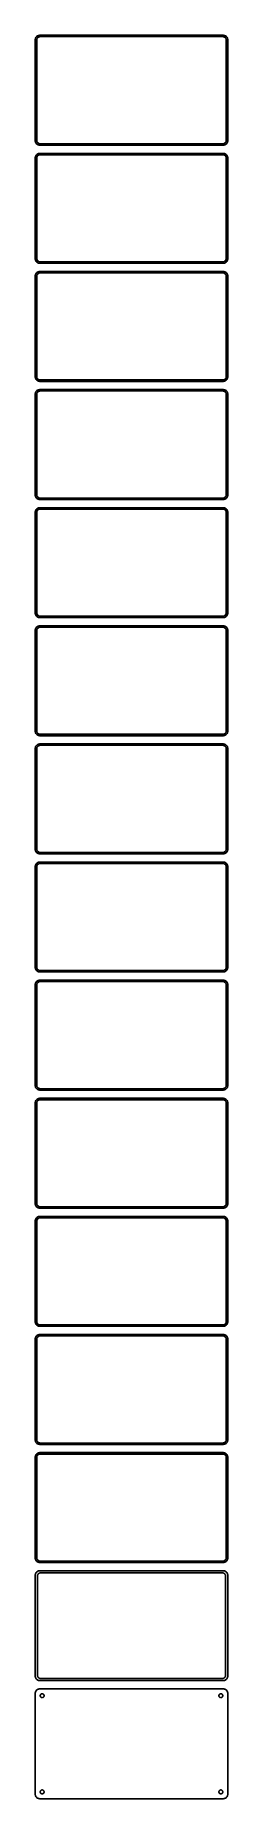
# Model space of a CAD drawing. Header units: metres. Extents: x -105 to 105, y 1875 to 3801.
import ezdxf

# ---------------------------------------------------------------- set-up
doc = ezdxf.new("R2010")
doc.units = ezdxf.units.M

msp = doc.modelspace()

# ---------------------------------------------------------------- linework, layer by layer
for p, q in [((-104.961, 3796.63), (-105, 3796)), ((-105, 3796), (-105, 3686)), ((-104.843, 3797.24), (-104.961, 3796.63)), ((-104.649, 3797.84), (-104.843, 3797.24)), ((-104.382, 3798.41), (-104.649, 3797.84)), ((-104.045, 3798.94), (-104.382, 3798.41)), ((-103.645, 3799.42), (-104.045, 3798.94)), ((-103.187, 3799.85), (-103.645, 3799.42)), ((-103.5, 3795.5), (-103.468, 3796)), ((-103.5, 3686.5), (-103.5, 3795.5)), ((-103.468, 3796), (-103.374, 3796.49)), ((-103.374, 3796.49), (-103.219, 3796.97)), ((-103.219, 3796.97), (-103.005, 3797.43)), ((-102.679, 3800.22), (-103.187, 3799.85)), ((-103.005, 3797.43), (-102.736, 3797.85)), ((-102.736, 3797.85), (-102.416, 3798.24)), ((-102.129, 3800.52), (-102.679, 3800.22)), ((-102.416, 3798.24), (-102.05, 3798.58)), ((-101.545, 3800.76), (-102.129, 3800.52)), ((-102.05, 3798.58), (-101.643, 3798.88)), ((-101.643, 3798.88), (-101.203, 3799.12)), ((-100.937, 3800.91), (-101.545, 3800.76)), ((-101.203, 3799.12), (-100.736, 3799.3)), ((-100.314, 3800.99), (-100.937, 3800.91)), ((-100.736, 3799.3), (-100.25, 3799.43)), ((100.314, 3800.99), (-100.314, 3800.99)), ((-100.25, 3799.43), (-99.7512, 3799.49)), ((-99.7512, 3799.49), (99.7512, 3799.49)), ((99.7512, 3799.49), (100.25, 3799.43)), ((100.25, 3799.43), (100.736, 3799.3)), ((100.937, 3800.91), (100.314, 3800.99)), ((100.736, 3799.3), (101.203, 3799.12)), ((101.545, 3800.76), (100.937, 3800.91)), ((101.203, 3799.12), (101.643, 3798.88)), ((102.129, 3800.52), (101.545, 3800.76)), ((101.643, 3798.88), (102.05, 3798.58)), ((102.05, 3798.58), (102.416, 3798.24)), ((102.679, 3800.22), (102.129, 3800.52)), ((102.416, 3798.24), (102.736, 3797.85)), ((103.187, 3799.85), (102.679, 3800.22)), ((102.736, 3797.85), (103.005, 3797.43)), ((103.005, 3797.43), (103.219, 3796.97)), ((103.645, 3799.42), (103.187, 3799.85)), ((103.219, 3796.97), (103.374, 3796.49)), ((103.374, 3796.49), (103.468, 3796)), ((103.468, 3796), (103.5, 3795.5)), ((103.5, 3795.5), (103.5, 3686.5)), ((104.045, 3798.94), (103.645, 3799.42)), ((104.382, 3798.41), (104.045, 3798.94)), ((104.649, 3797.84), (104.382, 3798.41)), ((104.843, 3797.24), (104.649, 3797.84)), ((104.961, 3796.63), (104.843, 3797.24)), ((105, 3796), (104.961, 3796.63)), ((105, 3686), (105, 3796)), ((-105, 3686), (-104.961, 3685.37)), ((-104.961, 3685.37), (-104.843, 3684.76)), ((-104.843, 3684.76), (-104.649, 3684.16)), ((-104.649, 3684.16), (-104.382, 3683.59)), ((-104.382, 3683.59), (-104.045, 3683.06)), ((-104.045, 3683.06), (-103.645, 3682.58)), ((-103.645, 3682.58), (-103.187, 3682.15)), ((-103.468, 3686), (-103.5, 3686.5)), ((-103.374, 3685.51), (-103.468, 3686)), ((-103.219, 3685.03), (-103.374, 3685.51)), ((-103.005, 3684.57), (-103.219, 3685.03)), ((-103.187, 3682.15), (-102.679, 3681.78)), ((-102.736, 3684.15), (-103.005, 3684.57)), ((-102.416, 3683.76), (-102.736, 3684.15)), ((-102.679, 3681.78), (-102.129, 3681.48)), ((-102.05, 3683.42), (-102.416, 3683.76)), ((-102.129, 3681.48), (-101.545, 3681.24)), ((-101.643, 3683.12), (-102.05, 3683.42)), ((-101.203, 3682.88), (-101.643, 3683.12)), ((-101.545, 3681.24), (-100.937, 3681.09)), ((-100.736, 3682.7), (-101.203, 3682.88)), ((-100.937, 3681.09), (-100.314, 3681.01)), ((-100.25, 3682.57), (-100.736, 3682.7)), ((-100.314, 3681.01), (100.314, 3681.01)), ((-99.7512, 3682.51), (-100.25, 3682.57)), ((99.7512, 3682.51), (-99.7512, 3682.51)), ((100.25, 3682.57), (99.7512, 3682.51)), ((100.736, 3682.7), (100.25, 3682.57)), ((100.314, 3681.01), (100.937, 3681.09)), ((101.203, 3682.88), (100.736, 3682.7)), ((100.937, 3681.09), (101.545, 3681.24)), ((101.643, 3683.12), (101.203, 3682.88)), ((101.545, 3681.24), (102.129, 3681.48)), ((102.05, 3683.42), (101.643, 3683.12)), ((102.416, 3683.76), (102.05, 3683.42)), ((102.129, 3681.48), (102.679, 3681.78)), ((102.736, 3684.15), (102.416, 3683.76)), ((102.679, 3681.78), (103.187, 3682.15)), ((103.005, 3684.57), (102.736, 3684.15)), ((103.219, 3685.03), (103.005, 3684.57)), ((103.187, 3682.15), (103.645, 3682.58)), ((103.374, 3685.51), (103.219, 3685.03)), ((103.468, 3686), (103.374, 3685.51)), ((103.5, 3686.5), (103.468, 3686)), ((103.645, 3682.58), (104.045, 3683.06)), ((104.045, 3683.06), (104.382, 3683.59)), ((104.382, 3683.59), (104.649, 3684.16)), ((104.649, 3684.16), (104.843, 3684.76)), ((104.843, 3684.76), (104.961, 3685.37)), ((104.961, 3685.37), (105, 3686)), ((-104.961, 3667.63), (-105, 3667)), ((-105, 3667), (-105, 3557)), ((-104.843, 3668.24), (-104.961, 3667.63)), ((-104.649, 3668.84), (-104.843, 3668.24)), ((-104.382, 3669.41), (-104.649, 3668.84)), ((-104.045, 3669.94), (-104.382, 3669.41)), ((-103.645, 3670.42), (-104.045, 3669.94)), ((-103.187, 3670.85), (-103.645, 3670.42)), ((-103.5, 3666.5), (-103.468, 3667)), ((-103.5, 3557.5), (-103.5, 3666.5)), ((-103.468, 3667), (-103.374, 3667.49)), ((-103.374, 3667.49), (-103.219, 3667.97)), ((-103.219, 3667.97), (-103.005, 3668.43)), ((-102.679, 3671.22), (-103.187, 3670.85)), ((-103.005, 3668.43), (-102.736, 3668.85)), ((-102.736, 3668.85), (-102.416, 3669.24)), ((-102.129, 3671.52), (-102.679, 3671.22)), ((-102.416, 3669.24), (-102.05, 3669.58)), ((-101.545, 3671.76), (-102.129, 3671.52)), ((-102.05, 3669.58), (-101.643, 3669.88)), ((-101.643, 3669.88), (-101.203, 3670.12)), ((-100.937, 3671.91), (-101.545, 3671.76)), ((-101.203, 3670.12), (-100.736, 3670.3)), ((-100.314, 3671.99), (-100.937, 3671.91)), ((-100.736, 3670.3), (-100.25, 3670.43)), ((100.314, 3671.99), (-100.314, 3671.99)), ((-100.25, 3670.43), (-99.7512, 3670.49)), ((-99.7512, 3670.49), (99.7512, 3670.49)), ((99.7512, 3670.49), (100.25, 3670.43)), ((100.25, 3670.43), (100.736, 3670.3)), ((100.937, 3671.91), (100.314, 3671.99)), ((100.736, 3670.3), (101.203, 3670.12)), ((101.545, 3671.76), (100.937, 3671.91)), ((101.203, 3670.12), (101.643, 3669.88)), ((102.129, 3671.52), (101.545, 3671.76)), ((101.643, 3669.88), (102.05, 3669.58)), ((102.05, 3669.58), (102.416, 3669.24)), ((102.679, 3671.22), (102.129, 3671.52)), ((102.416, 3669.24), (102.736, 3668.85)), ((103.187, 3670.85), (102.679, 3671.22)), ((102.736, 3668.85), (103.005, 3668.43)), ((103.005, 3668.43), (103.219, 3667.97)), ((103.645, 3670.42), (103.187, 3670.85)), ((103.219, 3667.97), (103.374, 3667.49)), ((103.374, 3667.49), (103.468, 3667)), ((103.468, 3667), (103.5, 3666.5)), ((103.5, 3666.5), (103.5, 3557.5)), ((104.045, 3669.94), (103.645, 3670.42)), ((104.382, 3669.41), (104.045, 3669.94)), ((104.649, 3668.84), (104.382, 3669.41)), ((104.843, 3668.24), (104.649, 3668.84)), ((104.961, 3667.63), (104.843, 3668.24)), ((105, 3667), (104.961, 3667.63)), ((105, 3557), (105, 3667)), ((-105, 3557), (-104.961, 3556.37)), ((-104.961, 3556.37), (-104.843, 3555.76)), ((-104.843, 3555.76), (-104.649, 3555.16)), ((-104.649, 3555.16), (-104.382, 3554.59)), ((-104.382, 3554.59), (-104.045, 3554.06)), ((-104.045, 3554.06), (-103.645, 3553.58)), ((-103.645, 3553.58), (-103.187, 3553.15)), ((-103.468, 3557), (-103.5, 3557.5)), ((-103.374, 3556.51), (-103.468, 3557)), ((-103.219, 3556.03), (-103.374, 3556.51)), ((-103.005, 3555.57), (-103.219, 3556.03)), ((-103.187, 3553.15), (-102.679, 3552.78)), ((-102.736, 3555.15), (-103.005, 3555.57)), ((-102.416, 3554.76), (-102.736, 3555.15)), ((-102.679, 3552.78), (-102.129, 3552.48)), ((-102.05, 3554.42), (-102.416, 3554.76)), ((-102.129, 3552.48), (-101.545, 3552.24)), ((-101.643, 3554.12), (-102.05, 3554.42)), ((-101.203, 3553.88), (-101.643, 3554.12)), ((-101.545, 3552.24), (-100.937, 3552.09)), ((-100.736, 3553.7), (-101.203, 3553.88)), ((-100.937, 3552.09), (-100.314, 3552.01)), ((-100.25, 3553.57), (-100.736, 3553.7)), ((-100.314, 3552.01), (100.314, 3552.01)), ((-99.7512, 3553.51), (-100.25, 3553.57)), ((99.7512, 3553.51), (-99.7512, 3553.51)), ((100.25, 3553.57), (99.7512, 3553.51)), ((100.736, 3553.7), (100.25, 3553.57)), ((100.314, 3552.01), (100.937, 3552.09)), ((101.203, 3553.88), (100.736, 3553.7)), ((100.937, 3552.09), (101.545, 3552.24)), ((101.643, 3554.12), (101.203, 3553.88)), ((101.545, 3552.24), (102.129, 3552.48)), ((102.05, 3554.42), (101.643, 3554.12)), ((102.416, 3554.76), (102.05, 3554.42)), ((102.129, 3552.48), (102.679, 3552.78)), ((102.736, 3555.15), (102.416, 3554.76)), ((102.679, 3552.78), (103.187, 3553.15)), ((103.005, 3555.57), (102.736, 3555.15)), ((103.219, 3556.03), (103.005, 3555.57)), ((103.187, 3553.15), (103.645, 3553.58)), ((103.374, 3556.51), (103.219, 3556.03)), ((103.468, 3557), (103.374, 3556.51)), ((103.5, 3557.5), (103.468, 3557)), ((103.645, 3553.58), (104.045, 3554.06)), ((104.045, 3554.06), (104.382, 3554.59)), ((104.382, 3554.59), (104.649, 3555.16)), ((104.649, 3555.16), (104.843, 3555.76)), ((104.843, 3555.76), (104.961, 3556.37)), ((104.961, 3556.37), (105, 3557)), ((-104.961, 3538.63), (-105, 3538)), ((-105, 3538), (-105, 3428)), ((-104.843, 3539.24), (-104.961, 3538.63)), ((-104.649, 3539.84), (-104.843, 3539.24)), ((-104.382, 3540.41), (-104.649, 3539.84)), ((-104.045, 3540.94), (-104.382, 3540.41)), ((-103.645, 3541.42), (-104.045, 3540.94)), ((-103.187, 3541.85), (-103.645, 3541.42)), ((-103.5, 3537.5), (-103.468, 3538)), ((-103.5, 3428.5), (-103.5, 3537.5)), ((-103.468, 3538), (-103.374, 3538.49)), ((-103.374, 3538.49), (-103.219, 3538.97)), ((-103.219, 3538.97), (-103.005, 3539.43)), ((-102.679, 3542.22), (-103.187, 3541.85)), ((-103.005, 3539.43), (-102.736, 3539.85)), ((-102.736, 3539.85), (-102.416, 3540.24)), ((-102.129, 3542.52), (-102.679, 3542.22)), ((-102.416, 3540.24), (-102.05, 3540.58)), ((-101.545, 3542.76), (-102.129, 3542.52)), ((-102.05, 3540.58), (-101.643, 3540.88)), ((-101.643, 3540.88), (-101.203, 3541.12)), ((-100.937, 3542.91), (-101.545, 3542.76)), ((-101.203, 3541.12), (-100.736, 3541.3)), ((-100.314, 3542.99), (-100.937, 3542.91)), ((-100.736, 3541.3), (-100.25, 3541.43)), ((100.314, 3542.99), (-100.314, 3542.99)), ((-100.25, 3541.43), (-99.7512, 3541.49)), ((-99.7512, 3541.49), (99.7512, 3541.49)), ((99.7512, 3541.49), (100.25, 3541.43)), ((100.25, 3541.43), (100.736, 3541.3)), ((100.937, 3542.91), (100.314, 3542.99)), ((100.736, 3541.3), (101.203, 3541.12)), ((101.545, 3542.76), (100.937, 3542.91)), ((101.203, 3541.12), (101.643, 3540.88)), ((102.129, 3542.52), (101.545, 3542.76)), ((101.643, 3540.88), (102.05, 3540.58)), ((102.05, 3540.58), (102.416, 3540.24)), ((102.679, 3542.22), (102.129, 3542.52)), ((102.416, 3540.24), (102.736, 3539.85)), ((103.187, 3541.85), (102.679, 3542.22)), ((102.736, 3539.85), (103.005, 3539.43)), ((103.005, 3539.43), (103.219, 3538.97)), ((103.645, 3541.42), (103.187, 3541.85)), ((103.219, 3538.97), (103.374, 3538.49)), ((103.374, 3538.49), (103.468, 3538)), ((103.468, 3538), (103.5, 3537.5)), ((103.5, 3537.5), (103.5, 3428.5)), ((104.045, 3540.94), (103.645, 3541.42)), ((104.382, 3540.41), (104.045, 3540.94)), ((104.649, 3539.84), (104.382, 3540.41)), ((104.843, 3539.24), (104.649, 3539.84)), ((104.961, 3538.63), (104.843, 3539.24)), ((105, 3538), (104.961, 3538.63)), ((105, 3428), (105, 3538)), ((-103.468, 3428), (-103.5, 3428.5)), ((103.5, 3428.5), (103.468, 3428)), ((-105, 3428), (-104.961, 3427.37)), ((-104.961, 3409.63), (-105, 3409)), ((-105, 3409), (-105, 3299)), ((-104.961, 3427.37), (-104.843, 3426.76)), ((-104.843, 3410.24), (-104.961, 3409.63)), ((-104.843, 3426.76), (-104.649, 3426.16)), ((-104.649, 3410.84), (-104.843, 3410.24)), ((-104.649, 3426.16), (-104.382, 3425.59)), ((-104.382, 3411.41), (-104.649, 3410.84)), ((-104.382, 3425.59), (-104.045, 3425.06)), ((-104.045, 3411.94), (-104.382, 3411.41)), ((-104.045, 3425.06), (-103.645, 3424.58)), ((-103.645, 3412.42), (-104.045, 3411.94)), ((-103.645, 3424.58), (-103.187, 3424.15)), ((-103.187, 3412.85), (-103.645, 3412.42)), ((-103.5, 3408.5), (-103.468, 3409)), ((-103.374, 3427.51), (-103.468, 3428)), ((-103.468, 3409), (-103.374, 3409.49)), ((-103.219, 3427.03), (-103.374, 3427.51)), ((-103.374, 3409.49), (-103.219, 3409.97)), ((-103.005, 3426.57), (-103.219, 3427.03)), ((-103.219, 3409.97), (-103.005, 3410.43)), ((-103.187, 3424.15), (-102.679, 3423.78)), ((-102.679, 3413.22), (-103.187, 3412.85)), ((-102.736, 3426.15), (-103.005, 3426.57)), ((-103.005, 3410.43), (-102.736, 3410.85)), ((-102.416, 3425.76), (-102.736, 3426.15)), ((-102.736, 3410.85), (-102.416, 3411.24)), ((-102.679, 3423.78), (-102.129, 3423.48)), ((-102.129, 3413.52), (-102.679, 3413.22)), ((-102.05, 3425.42), (-102.416, 3425.76)), ((-102.416, 3411.24), (-102.05, 3411.58)), ((-102.129, 3423.48), (-101.545, 3423.24)), ((-101.545, 3413.76), (-102.129, 3413.52)), ((-101.643, 3425.12), (-102.05, 3425.42)), ((-102.05, 3411.58), (-101.643, 3411.88)), ((-101.203, 3424.88), (-101.643, 3425.12)), ((-101.643, 3411.88), (-101.203, 3412.12)), ((-101.545, 3423.24), (-100.937, 3423.09)), ((-100.937, 3413.91), (-101.545, 3413.76)), ((-100.736, 3424.7), (-101.203, 3424.88)), ((-101.203, 3412.12), (-100.736, 3412.3)), ((-100.937, 3423.09), (-100.314, 3423.01)), ((-100.314, 3413.99), (-100.937, 3413.91)), ((-100.25, 3424.57), (-100.736, 3424.7)), ((-100.736, 3412.3), (-100.25, 3412.43)), ((-100.314, 3423.01), (100.314, 3423.01)), ((100.314, 3413.99), (-100.314, 3413.99)), ((-99.7512, 3424.51), (-100.25, 3424.57)), ((-100.25, 3412.43), (-99.7512, 3412.49)), ((99.7512, 3424.51), (-99.7512, 3424.51)), ((-99.7512, 3412.49), (99.7512, 3412.49)), ((100.25, 3424.57), (99.7512, 3424.51)), ((99.7512, 3412.49), (100.25, 3412.43)), ((100.736, 3424.7), (100.25, 3424.57)), ((100.25, 3412.43), (100.736, 3412.3)), ((100.314, 3423.01), (100.937, 3423.09)), ((100.937, 3413.91), (100.314, 3413.99)), ((101.203, 3424.88), (100.736, 3424.7)), ((100.736, 3412.3), (101.203, 3412.12)), ((100.937, 3423.09), (101.545, 3423.24)), ((101.545, 3413.76), (100.937, 3413.91)), ((101.643, 3425.12), (101.203, 3424.88)), ((101.203, 3412.12), (101.643, 3411.88)), ((101.545, 3423.24), (102.129, 3423.48)), ((102.129, 3413.52), (101.545, 3413.76)), ((102.05, 3425.42), (101.643, 3425.12)), ((101.643, 3411.88), (102.05, 3411.58)), ((102.416, 3425.76), (102.05, 3425.42)), ((102.05, 3411.58), (102.416, 3411.24)), ((102.129, 3423.48), (102.679, 3423.78)), ((102.679, 3413.22), (102.129, 3413.52)), ((102.736, 3426.15), (102.416, 3425.76)), ((102.416, 3411.24), (102.736, 3410.85)), ((102.679, 3423.78), (103.187, 3424.15)), ((103.187, 3412.85), (102.679, 3413.22)), ((103.005, 3426.57), (102.736, 3426.15)), ((102.736, 3410.85), (103.005, 3410.43)), ((103.219, 3427.03), (103.005, 3426.57)), ((103.005, 3410.43), (103.219, 3409.97)), ((103.187, 3424.15), (103.645, 3424.58)), ((103.645, 3412.42), (103.187, 3412.85)), ((103.374, 3427.51), (103.219, 3427.03)), ((103.219, 3409.97), (103.374, 3409.49)), ((103.468, 3428), (103.374, 3427.51)), ((103.374, 3409.49), (103.468, 3409)), ((103.468, 3409), (103.5, 3408.5)), ((103.645, 3424.58), (104.045, 3425.06)), ((104.045, 3411.94), (103.645, 3412.42)), ((104.045, 3425.06), (104.382, 3425.59)), ((104.382, 3411.41), (104.045, 3411.94)), ((104.382, 3425.59), (104.649, 3426.16)), ((104.649, 3410.84), (104.382, 3411.41)), ((104.649, 3426.16), (104.843, 3426.76)), ((104.843, 3410.24), (104.649, 3410.84)), ((104.843, 3426.76), (104.961, 3427.37)), ((104.961, 3409.63), (104.843, 3410.24)), ((104.961, 3427.37), (105, 3428)), ((105, 3409), (104.961, 3409.63)), ((105, 3299), (105, 3409)), ((-103.5, 3299.5), (-103.5, 3408.5)), ((103.5, 3408.5), (103.5, 3299.5)), ((-105, 3299), (-104.961, 3298.37)), ((-104.961, 3298.37), (-104.843, 3297.76)), ((-104.843, 3297.76), (-104.649, 3297.16)), ((-104.649, 3297.16), (-104.382, 3296.59)), ((-104.382, 3296.59), (-104.045, 3296.06)), ((-104.045, 3296.06), (-103.645, 3295.58)), ((-103.645, 3295.58), (-103.187, 3295.15)), ((-103.468, 3299), (-103.5, 3299.5)), ((-103.374, 3298.51), (-103.468, 3299)), ((-103.219, 3298.03), (-103.374, 3298.51)), ((-103.005, 3297.57), (-103.219, 3298.03)), ((-103.187, 3295.15), (-102.679, 3294.78)), ((-102.736, 3297.15), (-103.005, 3297.57)), ((-102.416, 3296.76), (-102.736, 3297.15)), ((-102.679, 3294.78), (-102.129, 3294.48)), ((-102.05, 3296.42), (-102.416, 3296.76)), ((-102.129, 3294.48), (-101.545, 3294.24)), ((-101.643, 3296.12), (-102.05, 3296.42)), ((-101.203, 3295.88), (-101.643, 3296.12)), ((-101.545, 3294.24), (-100.937, 3294.09)), ((-100.736, 3295.7), (-101.203, 3295.88)), ((-100.937, 3294.09), (-100.314, 3294.01)), ((-100.25, 3295.57), (-100.736, 3295.7)), ((-100.314, 3294.01), (100.314, 3294.01)), ((-99.7512, 3295.51), (-100.25, 3295.57)), ((99.7512, 3295.51), (-99.7512, 3295.51)), ((100.25, 3295.57), (99.7512, 3295.51)), ((100.736, 3295.7), (100.25, 3295.57)), ((100.314, 3294.01), (100.937, 3294.09)), ((101.203, 3295.88), (100.736, 3295.7)), ((100.937, 3294.09), (101.545, 3294.24)), ((101.643, 3296.12), (101.203, 3295.88)), ((101.545, 3294.24), (102.129, 3294.48)), ((102.05, 3296.42), (101.643, 3296.12)), ((102.416, 3296.76), (102.05, 3296.42)), ((102.129, 3294.48), (102.679, 3294.78)), ((102.736, 3297.15), (102.416, 3296.76)), ((102.679, 3294.78), (103.187, 3295.15)), ((103.005, 3297.57), (102.736, 3297.15)), ((103.219, 3298.03), (103.005, 3297.57)), ((103.187, 3295.15), (103.645, 3295.58)), ((103.374, 3298.51), (103.219, 3298.03)), ((103.468, 3299), (103.374, 3298.51)), ((103.5, 3299.5), (103.468, 3299)), ((103.645, 3295.58), (104.045, 3296.06)), ((104.045, 3296.06), (104.382, 3296.59)), ((104.382, 3296.59), (104.649, 3297.16)), ((104.649, 3297.16), (104.843, 3297.76)), ((104.843, 3297.76), (104.961, 3298.37)), ((104.961, 3298.37), (105, 3299)), ((-104.961, 3280.63), (-105, 3280)), ((-105, 3280), (-105, 3170)), ((-104.843, 3281.24), (-104.961, 3280.63)), ((-104.649, 3281.84), (-104.843, 3281.24)), ((-104.382, 3282.41), (-104.649, 3281.84)), ((-104.045, 3282.94), (-104.382, 3282.41)), ((-103.645, 3283.42), (-104.045, 3282.94)), ((-103.187, 3283.85), (-103.645, 3283.42)), ((-103.5, 3279.5), (-103.468, 3280)), ((-103.5, 3170.5), (-103.5, 3279.5)), ((-103.468, 3280), (-103.374, 3280.49)), ((-103.374, 3280.49), (-103.219, 3280.97)), ((-103.219, 3280.97), (-103.005, 3281.43)), ((-102.679, 3284.22), (-103.187, 3283.85)), ((-103.005, 3281.43), (-102.736, 3281.85)), ((-102.736, 3281.85), (-102.416, 3282.24)), ((-102.129, 3284.52), (-102.679, 3284.22)), ((-102.416, 3282.24), (-102.05, 3282.58)), ((-101.545, 3284.76), (-102.129, 3284.52)), ((-102.05, 3282.58), (-101.643, 3282.88)), ((-101.643, 3282.88), (-101.203, 3283.12)), ((-100.937, 3284.91), (-101.545, 3284.76)), ((-101.203, 3283.12), (-100.736, 3283.3)), ((-100.314, 3284.99), (-100.937, 3284.91)), ((-100.736, 3283.3), (-100.25, 3283.43)), ((100.314, 3284.99), (-100.314, 3284.99)), ((-100.25, 3283.43), (-99.7512, 3283.49)), ((-99.7512, 3283.49), (99.7512, 3283.49)), ((99.7512, 3283.49), (100.25, 3283.43)), ((100.25, 3283.43), (100.736, 3283.3)), ((100.937, 3284.91), (100.314, 3284.99)), ((100.736, 3283.3), (101.203, 3283.12)), ((101.545, 3284.76), (100.937, 3284.91)), ((101.203, 3283.12), (101.643, 3282.88)), ((102.129, 3284.52), (101.545, 3284.76)), ((101.643, 3282.88), (102.05, 3282.58)), ((102.05, 3282.58), (102.416, 3282.24)), ((102.679, 3284.22), (102.129, 3284.52)), ((102.416, 3282.24), (102.736, 3281.85)), ((103.187, 3283.85), (102.679, 3284.22)), ((102.736, 3281.85), (103.005, 3281.43)), ((103.005, 3281.43), (103.219, 3280.97)), ((103.645, 3283.42), (103.187, 3283.85)), ((103.219, 3280.97), (103.374, 3280.49)), ((103.374, 3280.49), (103.468, 3280)), ((103.468, 3280), (103.5, 3279.5)), ((103.5, 3279.5), (103.5, 3170.5)), ((104.045, 3282.94), (103.645, 3283.42)), ((104.382, 3282.41), (104.045, 3282.94)), ((104.649, 3281.84), (104.382, 3282.41)), ((104.843, 3281.24), (104.649, 3281.84)), ((104.961, 3280.63), (104.843, 3281.24)), ((105, 3280), (104.961, 3280.63)), ((105, 3170), (105, 3280)), ((-105, 3170), (-104.961, 3169.37)), ((-104.961, 3169.37), (-104.843, 3168.76)), ((-104.843, 3168.76), (-104.649, 3168.16)), ((-104.649, 3168.16), (-104.382, 3167.59)), ((-104.382, 3167.59), (-104.045, 3167.06)), ((-104.045, 3167.06), (-103.645, 3166.58)), ((-103.645, 3166.58), (-103.187, 3166.15)), ((-103.468, 3170), (-103.5, 3170.5)), ((-103.374, 3169.51), (-103.468, 3170)), ((-103.219, 3169.03), (-103.374, 3169.51)), ((-103.005, 3168.57), (-103.219, 3169.03)), ((-103.187, 3166.15), (-102.679, 3165.78)), ((-102.736, 3168.15), (-103.005, 3168.57)), ((-102.416, 3167.76), (-102.736, 3168.15)), ((-102.679, 3165.78), (-102.129, 3165.48)), ((-102.05, 3167.42), (-102.416, 3167.76)), ((-102.129, 3165.48), (-101.545, 3165.24)), ((-101.643, 3167.12), (-102.05, 3167.42)), ((-101.203, 3166.88), (-101.643, 3167.12)), ((-101.545, 3165.24), (-100.937, 3165.09)), ((-100.736, 3166.7), (-101.203, 3166.88)), ((-100.937, 3165.09), (-100.314, 3165.01)), ((-100.25, 3166.57), (-100.736, 3166.7)), ((-100.314, 3165.01), (100.314, 3165.01)), ((-99.7512, 3166.51), (-100.25, 3166.57)), ((99.7512, 3166.51), (-99.7512, 3166.51)), ((100.25, 3166.57), (99.7512, 3166.51)), ((100.736, 3166.7), (100.25, 3166.57)), ((100.314, 3165.01), (100.937, 3165.09)), ((101.203, 3166.88), (100.736, 3166.7)), ((100.937, 3165.09), (101.545, 3165.24)), ((101.643, 3167.12), (101.203, 3166.88)), ((101.545, 3165.24), (102.129, 3165.48)), ((102.05, 3167.42), (101.643, 3167.12)), ((102.416, 3167.76), (102.05, 3167.42)), ((102.129, 3165.48), (102.679, 3165.78)), ((102.736, 3168.15), (102.416, 3167.76)), ((102.679, 3165.78), (103.187, 3166.15)), ((103.005, 3168.57), (102.736, 3168.15)), ((103.219, 3169.03), (103.005, 3168.57)), ((103.187, 3166.15), (103.645, 3166.58)), ((103.374, 3169.51), (103.219, 3169.03)), ((103.468, 3170), (103.374, 3169.51)), ((103.5, 3170.5), (103.468, 3170)), ((103.645, 3166.58), (104.045, 3167.06)), ((104.045, 3167.06), (104.382, 3167.59)), ((104.382, 3167.59), (104.649, 3168.16)), ((104.649, 3168.16), (104.843, 3168.76)), ((104.843, 3168.76), (104.961, 3169.37)), ((104.961, 3169.37), (105, 3170)), ((-104.961, 3151.63), (-105, 3151)), ((-105, 3151), (-105, 3041)), ((-104.843, 3152.24), (-104.961, 3151.63)), ((-104.649, 3152.84), (-104.843, 3152.24)), ((-104.382, 3153.41), (-104.649, 3152.84)), ((-104.045, 3153.94), (-104.382, 3153.41)), ((-103.645, 3154.42), (-104.045, 3153.94)), ((-103.187, 3154.85), (-103.645, 3154.42)), ((-103.5, 3150.5), (-103.468, 3151)), ((-103.5, 3041.5), (-103.5, 3150.5)), ((-103.468, 3151), (-103.374, 3151.49)), ((-103.374, 3151.49), (-103.219, 3151.97)), ((-103.219, 3151.97), (-103.005, 3152.43)), ((-102.679, 3155.22), (-103.187, 3154.85)), ((-103.005, 3152.43), (-102.736, 3152.85)), ((-102.736, 3152.85), (-102.416, 3153.24)), ((-102.129, 3155.52), (-102.679, 3155.22)), ((-102.416, 3153.24), (-102.05, 3153.58)), ((-101.545, 3155.76), (-102.129, 3155.52)), ((-102.05, 3153.58), (-101.643, 3153.88)), ((-101.643, 3153.88), (-101.203, 3154.12)), ((-100.937, 3155.91), (-101.545, 3155.76)), ((-101.203, 3154.12), (-100.736, 3154.3)), ((-100.314, 3155.99), (-100.937, 3155.91)), ((-100.736, 3154.3), (-100.25, 3154.43)), ((100.314, 3155.99), (-100.314, 3155.99)), ((-100.25, 3154.43), (-99.7512, 3154.49)), ((-99.7512, 3154.49), (99.7512, 3154.49)), ((99.7512, 3154.49), (100.25, 3154.43)), ((100.25, 3154.43), (100.736, 3154.3)), ((100.937, 3155.91), (100.314, 3155.99)), ((100.736, 3154.3), (101.203, 3154.12)), ((101.545, 3155.76), (100.937, 3155.91)), ((101.203, 3154.12), (101.643, 3153.88)), ((102.129, 3155.52), (101.545, 3155.76)), ((101.643, 3153.88), (102.05, 3153.58)), ((102.05, 3153.58), (102.416, 3153.24)), ((102.679, 3155.22), (102.129, 3155.52)), ((102.416, 3153.24), (102.736, 3152.85)), ((103.187, 3154.85), (102.679, 3155.22)), ((102.736, 3152.85), (103.005, 3152.43)), ((103.005, 3152.43), (103.219, 3151.97)), ((103.645, 3154.42), (103.187, 3154.85)), ((103.219, 3151.97), (103.374, 3151.49)), ((103.374, 3151.49), (103.468, 3151)), ((103.468, 3151), (103.5, 3150.5)), ((103.5, 3150.5), (103.5, 3041.5)), ((104.045, 3153.94), (103.645, 3154.42)), ((104.382, 3153.41), (104.045, 3153.94)), ((104.649, 3152.84), (104.382, 3153.41)), ((104.843, 3152.24), (104.649, 3152.84)), ((104.961, 3151.63), (104.843, 3152.24)), ((105, 3151), (104.961, 3151.63)), ((105, 3041), (105, 3151)), ((-105, 3041), (-104.961, 3040.37)), ((-104.961, 3040.37), (-104.843, 3039.76)), ((-104.843, 3039.76), (-104.649, 3039.16)), ((-104.649, 3023.84), (-104.843, 3023.24)), ((-104.649, 3039.16), (-104.382, 3038.59)), ((-104.382, 3024.41), (-104.649, 3023.84)), ((-104.382, 3038.59), (-104.045, 3038.06)), ((-104.045, 3024.94), (-104.382, 3024.41)), ((-104.045, 3038.06), (-103.645, 3037.58)), ((-103.645, 3025.42), (-104.045, 3024.94)), ((-103.645, 3037.58), (-103.187, 3037.15)), ((-103.187, 3025.85), (-103.645, 3025.42)), ((-103.468, 3041), (-103.5, 3041.5)), ((-103.374, 3040.51), (-103.468, 3041)), ((-103.219, 3040.03), (-103.374, 3040.51)), ((-103.005, 3039.57), (-103.219, 3040.03)), ((-103.187, 3037.15), (-102.679, 3036.78)), ((-102.679, 3026.22), (-103.187, 3025.85)), ((-102.736, 3039.15), (-103.005, 3039.57)), ((-103.005, 3023.43), (-102.736, 3023.85)), ((-102.416, 3038.76), (-102.736, 3039.15)), ((-102.736, 3023.85), (-102.416, 3024.24)), ((-102.679, 3036.78), (-102.129, 3036.48)), ((-102.129, 3026.52), (-102.679, 3026.22)), ((-102.05, 3038.42), (-102.416, 3038.76)), ((-102.416, 3024.24), (-102.05, 3024.58)), ((-102.129, 3036.48), (-101.545, 3036.24)), ((-101.545, 3026.76), (-102.129, 3026.52)), ((-101.643, 3038.12), (-102.05, 3038.42)), ((-102.05, 3024.58), (-101.643, 3024.88)), ((-101.203, 3037.88), (-101.643, 3038.12)), ((-101.643, 3024.88), (-101.203, 3025.12)), ((-101.545, 3036.24), (-100.937, 3036.09)), ((-100.937, 3026.91), (-101.545, 3026.76)), ((-100.736, 3037.7), (-101.203, 3037.88)), ((-101.203, 3025.12), (-100.736, 3025.3)), ((-100.937, 3036.09), (-100.314, 3036.01)), ((-100.314, 3026.99), (-100.937, 3026.91)), ((-100.25, 3037.57), (-100.736, 3037.7)), ((-100.736, 3025.3), (-100.25, 3025.43)), ((-100.314, 3036.01), (100.314, 3036.01)), ((100.314, 3026.99), (-100.314, 3026.99)), ((-99.7512, 3037.51), (-100.25, 3037.57)), ((-100.25, 3025.43), (-99.7512, 3025.49)), ((99.7512, 3037.51), (-99.7512, 3037.51)), ((-99.7512, 3025.49), (99.7512, 3025.49)), ((100.25, 3037.57), (99.7512, 3037.51)), ((99.7512, 3025.49), (100.25, 3025.43)), ((100.736, 3037.7), (100.25, 3037.57)), ((100.25, 3025.43), (100.736, 3025.3)), ((100.314, 3036.01), (100.937, 3036.09)), ((100.937, 3026.91), (100.314, 3026.99)), ((101.203, 3037.88), (100.736, 3037.7)), ((100.736, 3025.3), (101.203, 3025.12)), ((100.937, 3036.09), (101.545, 3036.24)), ((101.545, 3026.76), (100.937, 3026.91)), ((101.643, 3038.12), (101.203, 3037.88)), ((101.203, 3025.12), (101.643, 3024.88)), ((101.545, 3036.24), (102.129, 3036.48)), ((102.129, 3026.52), (101.545, 3026.76)), ((102.05, 3038.42), (101.643, 3038.12)), ((101.643, 3024.88), (102.05, 3024.58)), ((102.416, 3038.76), (102.05, 3038.42)), ((102.05, 3024.58), (102.416, 3024.24)), ((102.129, 3036.48), (102.679, 3036.78)), ((102.679, 3026.22), (102.129, 3026.52)), ((102.736, 3039.15), (102.416, 3038.76)), ((102.416, 3024.24), (102.736, 3023.85)), ((102.679, 3036.78), (103.187, 3037.15)), ((103.187, 3025.85), (102.679, 3026.22)), ((103.005, 3039.57), (102.736, 3039.15)), ((102.736, 3023.85), (103.005, 3023.43)), ((103.219, 3040.03), (103.005, 3039.57)), ((103.187, 3037.15), (103.645, 3037.58)), ((103.645, 3025.42), (103.187, 3025.85)), ((103.374, 3040.51), (103.219, 3040.03)), ((103.468, 3041), (103.374, 3040.51)), ((103.5, 3041.5), (103.468, 3041)), ((103.645, 3037.58), (104.045, 3038.06)), ((104.045, 3024.94), (103.645, 3025.42)), ((104.045, 3038.06), (104.382, 3038.59)), ((104.382, 3024.41), (104.045, 3024.94)), ((104.382, 3038.59), (104.649, 3039.16)), ((104.649, 3023.84), (104.382, 3024.41)), ((104.649, 3039.16), (104.843, 3039.76)), ((104.843, 3023.24), (104.649, 3023.84)), ((104.843, 3039.76), (104.961, 3040.37)), ((104.961, 3040.37), (105, 3041)), ((-104.961, 3022.63), (-105, 3022)), ((-105, 3022), (-105, 2912)), ((-104.843, 3023.24), (-104.961, 3022.63)), ((-103.5, 3021.5), (-103.468, 3022)), ((-103.5, 2912.5), (-103.5, 3021.5)), ((-103.468, 3022), (-103.374, 3022.49)), ((-103.374, 3022.49), (-103.219, 3022.97)), ((-103.219, 3022.97), (-103.005, 3023.43)), ((103.005, 3023.43), (103.219, 3022.97)), ((103.219, 3022.97), (103.374, 3022.49)), ((103.374, 3022.49), (103.468, 3022)), ((103.468, 3022), (103.5, 3021.5)), ((103.5, 3021.5), (103.5, 2912.5)), ((104.961, 3022.63), (104.843, 3023.24)), ((105, 3022), (104.961, 3022.63)), ((105, 2912), (105, 3022)), ((-105, 2912), (-104.961, 2911.37)), ((-104.961, 2911.37), (-104.843, 2910.76)), ((-104.843, 2910.76), (-104.649, 2910.16)), ((-104.649, 2910.16), (-104.382, 2909.59)), ((-104.382, 2909.59), (-104.045, 2909.06)), ((-104.045, 2909.06), (-103.645, 2908.58)), ((-103.645, 2908.58), (-103.187, 2908.15)), ((-103.468, 2912), (-103.5, 2912.5)), ((-103.374, 2911.51), (-103.468, 2912)), ((-103.219, 2911.03), (-103.374, 2911.51)), ((-103.005, 2910.57), (-103.219, 2911.03)), ((-102.736, 2910.15), (-103.005, 2910.57)), ((-102.416, 2909.76), (-102.736, 2910.15)), ((-102.05, 2909.42), (-102.416, 2909.76)), ((-101.643, 2909.12), (-102.05, 2909.42)), ((-101.203, 2908.88), (-101.643, 2909.12)), ((-100.736, 2908.7), (-101.203, 2908.88)), ((-100.25, 2908.57), (-100.736, 2908.7)), ((-99.7512, 2908.51), (-100.25, 2908.57)), ((99.7512, 2908.51), (-99.7512, 2908.51)), ((100.25, 2908.57), (99.7512, 2908.51)), ((100.736, 2908.7), (100.25, 2908.57)), ((101.203, 2908.88), (100.736, 2908.7)), ((101.643, 2909.12), (101.203, 2908.88)), ((102.05, 2909.42), (101.643, 2909.12)), ((102.416, 2909.76), (102.05, 2909.42)), ((102.736, 2910.15), (102.416, 2909.76)), ((103.005, 2910.57), (102.736, 2910.15)), ((103.219, 2911.03), (103.005, 2910.57)), ((103.187, 2908.15), (103.645, 2908.58)), ((103.374, 2911.51), (103.219, 2911.03)), ((103.468, 2912), (103.374, 2911.51)), ((103.5, 2912.5), (103.468, 2912)), ((103.645, 2908.58), (104.045, 2909.06)), ((104.045, 2909.06), (104.382, 2909.59)), ((104.382, 2909.59), (104.649, 2910.16)), ((104.649, 2910.16), (104.843, 2910.76)), ((104.843, 2910.76), (104.961, 2911.37)), ((104.961, 2911.37), (105, 2912)), ((-104.961, 2893.63), (-105, 2893)), ((-105, 2893), (-105, 2783)), ((-104.843, 2894.24), (-104.961, 2893.63)), ((-104.649, 2894.84), (-104.843, 2894.24)), ((-104.382, 2895.41), (-104.649, 2894.84)), ((-104.045, 2895.94), (-104.382, 2895.41)), ((-103.645, 2896.42), (-104.045, 2895.94)), ((-103.187, 2896.85), (-103.645, 2896.42)), ((-103.5, 2892.5), (-103.468, 2893)), ((-103.5, 2783.5), (-103.5, 2892.5)), ((-103.468, 2893), (-103.374, 2893.49)), ((-103.374, 2893.49), (-103.219, 2893.97)), ((-103.219, 2893.97), (-103.005, 2894.43)), ((-103.187, 2908.15), (-102.679, 2907.78)), ((-102.679, 2897.22), (-103.187, 2896.85)), ((-103.005, 2894.43), (-102.736, 2894.85)), ((-102.736, 2894.85), (-102.416, 2895.24)), ((-102.679, 2907.78), (-102.129, 2907.48)), ((-102.129, 2897.52), (-102.679, 2897.22)), ((-102.416, 2895.24), (-102.05, 2895.58)), ((-102.129, 2907.48), (-101.545, 2907.24)), ((-101.545, 2897.76), (-102.129, 2897.52)), ((-102.05, 2895.58), (-101.643, 2895.88)), ((-101.643, 2895.88), (-101.203, 2896.12)), ((-101.545, 2907.24), (-100.937, 2907.09)), ((-100.937, 2897.91), (-101.545, 2897.76)), ((-101.203, 2896.12), (-100.736, 2896.3)), ((-100.937, 2907.09), (-100.314, 2907.01)), ((-100.314, 2897.99), (-100.937, 2897.91)), ((-100.736, 2896.3), (-100.25, 2896.43)), ((-100.314, 2907.01), (100.314, 2907.01)), ((100.314, 2897.99), (-100.314, 2897.99)), ((-100.25, 2896.43), (-99.7512, 2896.49)), ((-99.7512, 2896.49), (99.7512, 2896.49)), ((99.7512, 2896.49), (100.25, 2896.43)), ((100.25, 2896.43), (100.736, 2896.3)), ((100.314, 2907.01), (100.937, 2907.09)), ((100.937, 2897.91), (100.314, 2897.99)), ((100.736, 2896.3), (101.203, 2896.12)), ((100.937, 2907.09), (101.545, 2907.24)), ((101.545, 2897.76), (100.937, 2897.91)), ((101.203, 2896.12), (101.643, 2895.88)), ((101.545, 2907.24), (102.129, 2907.48)), ((102.129, 2897.52), (101.545, 2897.76)), ((101.643, 2895.88), (102.05, 2895.58)), ((102.05, 2895.58), (102.416, 2895.24)), ((102.129, 2907.48), (102.679, 2907.78)), ((102.679, 2897.22), (102.129, 2897.52)), ((102.416, 2895.24), (102.736, 2894.85)), ((102.679, 2907.78), (103.187, 2908.15)), ((103.187, 2896.85), (102.679, 2897.22)), ((102.736, 2894.85), (103.005, 2894.43)), ((103.005, 2894.43), (103.219, 2893.97)), ((103.645, 2896.42), (103.187, 2896.85)), ((103.219, 2893.97), (103.374, 2893.49)), ((103.374, 2893.49), (103.468, 2893)), ((103.468, 2893), (103.5, 2892.5)), ((103.5, 2892.5), (103.5, 2783.5)), ((104.045, 2895.94), (103.645, 2896.42)), ((104.382, 2895.41), (104.045, 2895.94)), ((104.649, 2894.84), (104.382, 2895.41)), ((104.843, 2894.24), (104.649, 2894.84)), ((104.961, 2893.63), (104.843, 2894.24)), ((105, 2893), (104.961, 2893.63)), ((105, 2783), (105, 2893)), ((-105, 2783), (-104.961, 2782.37)), ((-104.961, 2782.37), (-104.843, 2781.76)), ((-104.843, 2781.76), (-104.649, 2781.16)), ((-104.649, 2781.16), (-104.382, 2780.59)), ((-104.382, 2780.59), (-104.045, 2780.06)), ((-104.045, 2780.06), (-103.645, 2779.58)), ((-103.645, 2779.58), (-103.187, 2779.15)), ((-103.468, 2783), (-103.5, 2783.5)), ((-103.374, 2782.51), (-103.468, 2783)), ((-103.219, 2782.03), (-103.374, 2782.51)), ((-103.005, 2781.57), (-103.219, 2782.03)), ((-103.187, 2779.15), (-102.679, 2778.78)), ((-102.736, 2781.15), (-103.005, 2781.57)), ((-102.416, 2780.76), (-102.736, 2781.15)), ((-102.679, 2778.78), (-102.129, 2778.48)), ((-102.05, 2780.42), (-102.416, 2780.76)), ((-102.129, 2778.48), (-101.545, 2778.24)), ((-101.643, 2780.12), (-102.05, 2780.42)), ((-101.203, 2779.88), (-101.643, 2780.12)), ((-101.545, 2778.24), (-100.937, 2778.09)), ((-100.736, 2779.7), (-101.203, 2779.88)), ((-100.937, 2778.09), (-100.314, 2778.01)), ((-100.25, 2779.57), (-100.736, 2779.7)), ((-100.314, 2778.01), (100.314, 2778.01)), ((-99.7512, 2779.51), (-100.25, 2779.57)), ((99.7512, 2779.51), (-99.7512, 2779.51)), ((100.25, 2779.57), (99.7512, 2779.51)), ((100.736, 2779.7), (100.25, 2779.57)), ((100.314, 2778.01), (100.937, 2778.09)), ((101.203, 2779.88), (100.736, 2779.7)), ((100.937, 2778.09), (101.545, 2778.24)), ((101.643, 2780.12), (101.203, 2779.88)), ((101.545, 2778.24), (102.129, 2778.48)), ((102.05, 2780.42), (101.643, 2780.12)), ((102.416, 2780.76), (102.05, 2780.42)), ((102.129, 2778.48), (102.679, 2778.78)), ((102.736, 2781.15), (102.416, 2780.76)), ((102.679, 2778.78), (103.187, 2779.15)), ((103.005, 2781.57), (102.736, 2781.15)), ((103.219, 2782.03), (103.005, 2781.57)), ((103.187, 2779.15), (103.645, 2779.58)), ((103.374, 2782.51), (103.219, 2782.03)), ((103.468, 2783), (103.374, 2782.51)), ((103.5, 2783.5), (103.468, 2783)), ((103.645, 2779.58), (104.045, 2780.06)), ((104.045, 2780.06), (104.382, 2780.59)), ((104.382, 2780.59), (104.649, 2781.16)), ((104.649, 2781.16), (104.843, 2781.76)), ((104.843, 2781.76), (104.961, 2782.37)), ((104.961, 2782.37), (105, 2783)), ((-104.961, 2764.63), (-105, 2764)), ((-105, 2764), (-105, 2654)), ((-104.843, 2765.24), (-104.961, 2764.63)), ((-104.649, 2765.84), (-104.843, 2765.24)), ((-104.382, 2766.41), (-104.649, 2765.84)), ((-104.045, 2766.94), (-104.382, 2766.41)), ((-103.645, 2767.42), (-104.045, 2766.94)), ((-103.187, 2767.85), (-103.645, 2767.42)), ((-103.5, 2763.5), (-103.468, 2764)), ((-103.5, 2654.5), (-103.5, 2763.5)), ((-103.468, 2764), (-103.374, 2764.49)), ((-103.374, 2764.49), (-103.219, 2764.97)), ((-103.219, 2764.97), (-103.005, 2765.43)), ((-102.679, 2768.22), (-103.187, 2767.85)), ((-103.005, 2765.43), (-102.736, 2765.85)), ((-102.736, 2765.85), (-102.416, 2766.24)), ((-102.129, 2768.52), (-102.679, 2768.22)), ((-102.416, 2766.24), (-102.05, 2766.58)), ((-101.545, 2768.76), (-102.129, 2768.52)), ((-102.05, 2766.58), (-101.643, 2766.88)), ((-101.643, 2766.88), (-101.203, 2767.12)), ((-100.937, 2768.91), (-101.545, 2768.76)), ((-101.203, 2767.12), (-100.736, 2767.3)), ((-100.314, 2768.99), (-100.937, 2768.91)), ((-100.736, 2767.3), (-100.25, 2767.43)), ((100.314, 2768.99), (-100.314, 2768.99)), ((-100.25, 2767.43), (-99.7512, 2767.49)), ((-99.7512, 2767.49), (99.7512, 2767.49)), ((99.7512, 2767.49), (100.25, 2767.43)), ((100.25, 2767.43), (100.736, 2767.3)), ((100.937, 2768.91), (100.314, 2768.99)), ((100.736, 2767.3), (101.203, 2767.12)), ((101.545, 2768.76), (100.937, 2768.91)), ((101.203, 2767.12), (101.643, 2766.88)), ((102.129, 2768.52), (101.545, 2768.76)), ((101.643, 2766.88), (102.05, 2766.58)), ((102.05, 2766.58), (102.416, 2766.24)), ((102.679, 2768.22), (102.129, 2768.52)), ((102.416, 2766.24), (102.736, 2765.85)), ((103.187, 2767.85), (102.679, 2768.22)), ((102.736, 2765.85), (103.005, 2765.43)), ((103.005, 2765.43), (103.219, 2764.97)), ((103.645, 2767.42), (103.187, 2767.85)), ((103.219, 2764.97), (103.374, 2764.49)), ((103.374, 2764.49), (103.468, 2764)), ((103.468, 2764), (103.5, 2763.5)), ((103.5, 2763.5), (103.5, 2654.5)), ((104.045, 2766.94), (103.645, 2767.42)), ((104.382, 2766.41), (104.045, 2766.94)), ((104.649, 2765.84), (104.382, 2766.41)), ((104.843, 2765.24), (104.649, 2765.84)), ((104.961, 2764.63), (104.843, 2765.24)), ((105, 2764), (104.961, 2764.63)), ((105, 2654), (105, 2764)), ((-105, 2654), (-104.961, 2653.37)), ((-104.961, 2653.37), (-104.843, 2652.76)), ((-104.843, 2652.76), (-104.649, 2652.16)), ((-104.649, 2652.16), (-104.382, 2651.59)), ((-104.382, 2651.59), (-104.045, 2651.06)), ((-104.045, 2651.06), (-103.645, 2650.58)), ((-103.645, 2650.58), (-103.187, 2650.15)), ((-103.187, 2638.85), (-103.645, 2638.42)), ((-103.468, 2654), (-103.5, 2654.5)), ((-103.374, 2653.51), (-103.468, 2654)), ((-103.219, 2653.03), (-103.374, 2653.51)), ((-103.005, 2652.57), (-103.219, 2653.03)), ((-103.187, 2650.15), (-102.679, 2649.78)), ((-102.679, 2639.22), (-103.187, 2638.85)), ((-102.736, 2652.15), (-103.005, 2652.57)), ((-102.416, 2651.76), (-102.736, 2652.15)), ((-102.679, 2649.78), (-102.129, 2649.48)), ((-102.129, 2639.52), (-102.679, 2639.22)), ((-102.05, 2651.42), (-102.416, 2651.76)), ((-102.129, 2649.48), (-101.545, 2649.24)), ((-101.545, 2639.76), (-102.129, 2639.52)), ((-101.643, 2651.12), (-102.05, 2651.42)), ((-101.203, 2650.88), (-101.643, 2651.12)), ((-101.545, 2649.24), (-100.937, 2649.09)), ((-100.937, 2639.91), (-101.545, 2639.76)), ((-100.736, 2650.7), (-101.203, 2650.88)), ((-100.937, 2649.09), (-100.314, 2649.01)), ((-100.314, 2639.99), (-100.937, 2639.91)), ((-100.25, 2650.57), (-100.736, 2650.7)), ((-100.314, 2649.01), (100.314, 2649.01)), ((100.314, 2639.99), (-100.314, 2639.99)), ((-99.7512, 2650.51), (-100.25, 2650.57)), ((99.7512, 2650.51), (-99.7512, 2650.51)), ((100.25, 2650.57), (99.7512, 2650.51)), ((100.736, 2650.7), (100.25, 2650.57)), ((100.314, 2649.01), (100.937, 2649.09)), ((100.937, 2639.91), (100.314, 2639.99)), ((101.203, 2650.88), (100.736, 2650.7)), ((100.937, 2649.09), (101.545, 2649.24)), ((101.545, 2639.76), (100.937, 2639.91)), ((101.643, 2651.12), (101.203, 2650.88)), ((101.545, 2649.24), (102.129, 2649.48)), ((102.129, 2639.52), (101.545, 2639.76)), ((102.05, 2651.42), (101.643, 2651.12)), ((102.416, 2651.76), (102.05, 2651.42)), ((102.129, 2649.48), (102.679, 2649.78)), ((102.679, 2639.22), (102.129, 2639.52)), ((102.736, 2652.15), (102.416, 2651.76)), ((102.679, 2649.78), (103.187, 2650.15)), ((103.187, 2638.85), (102.679, 2639.22)), ((103.005, 2652.57), (102.736, 2652.15)), ((103.219, 2653.03), (103.005, 2652.57)), ((103.187, 2650.15), (103.645, 2650.58)), ((103.645, 2638.42), (103.187, 2638.85)), ((103.374, 2653.51), (103.219, 2653.03)), ((103.468, 2654), (103.374, 2653.51)), ((103.5, 2654.5), (103.468, 2654)), ((103.645, 2650.58), (104.045, 2651.06)), ((104.045, 2651.06), (104.382, 2651.59)), ((104.382, 2651.59), (104.649, 2652.16)), ((104.649, 2652.16), (104.843, 2652.76)), ((104.843, 2652.76), (104.961, 2653.37)), ((104.961, 2653.37), (105, 2654)), ((-104.961, 2635.63), (-105, 2635)), ((-105, 2635), (-105, 2525)), ((-104.843, 2636.24), (-104.961, 2635.63)), ((-104.649, 2636.84), (-104.843, 2636.24)), ((-104.382, 2637.41), (-104.649, 2636.84)), ((-104.045, 2637.94), (-104.382, 2637.41)), ((-103.645, 2638.42), (-104.045, 2637.94)), ((-103.5, 2634.5), (-103.468, 2635)), ((-103.5, 2525.5), (-103.5, 2634.5)), ((-103.468, 2635), (-103.374, 2635.49)), ((-103.374, 2635.49), (-103.219, 2635.97)), ((-103.219, 2635.97), (-103.005, 2636.43)), ((-103.005, 2636.43), (-102.736, 2636.85)), ((-102.736, 2636.85), (-102.416, 2637.24)), ((-102.416, 2637.24), (-102.05, 2637.58)), ((-102.05, 2637.58), (-101.643, 2637.88)), ((-101.643, 2637.88), (-101.203, 2638.12)), ((-101.203, 2638.12), (-100.736, 2638.3)), ((-100.736, 2638.3), (-100.25, 2638.43)), ((-100.25, 2638.43), (-99.7512, 2638.49)), ((-99.7512, 2638.49), (99.7512, 2638.49)), ((99.7512, 2638.49), (100.25, 2638.43)), ((100.25, 2638.43), (100.736, 2638.3)), ((100.736, 2638.3), (101.203, 2638.12)), ((101.203, 2638.12), (101.643, 2637.88)), ((101.643, 2637.88), (102.05, 2637.58)), ((102.05, 2637.58), (102.416, 2637.24)), ((102.416, 2637.24), (102.736, 2636.85)), ((102.736, 2636.85), (103.005, 2636.43)), ((103.005, 2636.43), (103.219, 2635.97)), ((103.219, 2635.97), (103.374, 2635.49)), ((103.374, 2635.49), (103.468, 2635)), ((103.468, 2635), (103.5, 2634.5)), ((103.5, 2634.5), (103.5, 2525.5)), ((104.045, 2637.94), (103.645, 2638.42)), ((104.382, 2637.41), (104.045, 2637.94)), ((104.649, 2636.84), (104.382, 2637.41)), ((104.843, 2636.24), (104.649, 2636.84)), ((104.961, 2635.63), (104.843, 2636.24)), ((105, 2635), (104.961, 2635.63)), ((105, 2525), (105, 2635)), ((-105, 2525), (-104.961, 2524.37)), ((-104.961, 2524.37), (-104.843, 2523.76)), ((-104.843, 2523.76), (-104.649, 2523.16)), ((-104.649, 2523.16), (-104.382, 2522.59)), ((-103.468, 2525), (-103.5, 2525.5)), ((-103.374, 2524.51), (-103.468, 2525)), ((-103.219, 2524.03), (-103.374, 2524.51)), ((-103.005, 2523.57), (-103.219, 2524.03)), ((-102.736, 2523.15), (-103.005, 2523.57)), ((-102.416, 2522.76), (-102.736, 2523.15)), ((102.736, 2523.15), (102.416, 2522.76)), ((103.005, 2523.57), (102.736, 2523.15)), ((103.219, 2524.03), (103.005, 2523.57)), ((103.374, 2524.51), (103.219, 2524.03)), ((103.468, 2525), (103.374, 2524.51)), ((103.5, 2525.5), (103.468, 2525)), ((104.382, 2522.59), (104.649, 2523.16)), ((104.649, 2523.16), (104.843, 2523.76)), ((104.843, 2523.76), (104.961, 2524.37)), ((104.961, 2524.37), (105, 2525)), ((-104.961, 2506.63), (-105, 2506)), ((-105, 2506), (-105, 2396)), ((-104.843, 2507.24), (-104.961, 2506.63)), ((-104.649, 2507.84), (-104.843, 2507.24)), ((-104.382, 2508.41), (-104.649, 2507.84)), ((-104.382, 2522.59), (-104.045, 2522.06)), ((-104.045, 2508.94), (-104.382, 2508.41)), ((-104.045, 2522.06), (-103.645, 2521.58)), ((-103.645, 2509.42), (-104.045, 2508.94)), ((-103.645, 2521.58), (-103.187, 2521.15)), ((-103.187, 2509.85), (-103.645, 2509.42)), ((-103.5, 2505.5), (-103.468, 2506)), ((-103.5, 2396.5), (-103.5, 2505.5)), ((-103.468, 2506), (-103.374, 2506.49)), ((-103.374, 2506.49), (-103.219, 2506.97)), ((-103.219, 2506.97), (-103.005, 2507.43)), ((-103.187, 2521.15), (-102.679, 2520.78)), ((-102.679, 2510.22), (-103.187, 2509.85)), ((-103.005, 2507.43), (-102.736, 2507.85)), ((-102.736, 2507.85), (-102.416, 2508.24)), ((-102.679, 2520.78), (-102.129, 2520.48)), ((-102.129, 2510.52), (-102.679, 2510.22)), ((-102.05, 2522.42), (-102.416, 2522.76)), ((-102.416, 2508.24), (-102.05, 2508.58)), ((-102.129, 2520.48), (-101.545, 2520.24)), ((-101.545, 2510.76), (-102.129, 2510.52)), ((-101.643, 2522.12), (-102.05, 2522.42)), ((-102.05, 2508.58), (-101.643, 2508.88)), ((-101.203, 2521.88), (-101.643, 2522.12)), ((-101.643, 2508.88), (-101.203, 2509.12)), ((-101.545, 2520.24), (-100.937, 2520.09)), ((-100.937, 2510.91), (-101.545, 2510.76)), ((-100.736, 2521.7), (-101.203, 2521.88)), ((-101.203, 2509.12), (-100.736, 2509.3)), ((-100.937, 2520.09), (-100.314, 2520.01)), ((-100.314, 2510.99), (-100.937, 2510.91)), ((-100.25, 2521.57), (-100.736, 2521.7)), ((-100.736, 2509.3), (-100.25, 2509.43)), ((-100.314, 2520.01), (100.314, 2520.01)), ((100.314, 2510.99), (-100.314, 2510.99)), ((-99.7512, 2521.51), (-100.25, 2521.57)), ((-100.25, 2509.43), (-99.7512, 2509.49)), ((99.7512, 2521.51), (-99.7512, 2521.51)), ((-99.7512, 2509.49), (99.7512, 2509.49)), ((100.25, 2521.57), (99.7512, 2521.51)), ((99.7512, 2509.49), (100.25, 2509.43)), ((100.736, 2521.7), (100.25, 2521.57)), ((100.25, 2509.43), (100.736, 2509.3)), ((100.314, 2520.01), (100.937, 2520.09)), ((100.937, 2510.91), (100.314, 2510.99)), ((101.203, 2521.88), (100.736, 2521.7)), ((100.736, 2509.3), (101.203, 2509.12)), ((100.937, 2520.09), (101.545, 2520.24)), ((101.545, 2510.76), (100.937, 2510.91)), ((101.643, 2522.12), (101.203, 2521.88)), ((101.203, 2509.12), (101.643, 2508.88)), ((101.545, 2520.24), (102.129, 2520.48)), ((102.129, 2510.52), (101.545, 2510.76)), ((102.05, 2522.42), (101.643, 2522.12)), ((101.643, 2508.88), (102.05, 2508.58)), ((102.416, 2522.76), (102.05, 2522.42)), ((102.05, 2508.58), (102.416, 2508.24)), ((102.129, 2520.48), (102.679, 2520.78)), ((102.679, 2510.22), (102.129, 2510.52)), ((102.416, 2508.24), (102.736, 2507.85)), ((102.679, 2520.78), (103.187, 2521.15)), ((103.187, 2509.85), (102.679, 2510.22)), ((102.736, 2507.85), (103.005, 2507.43)), ((103.005, 2507.43), (103.219, 2506.97)), ((103.187, 2521.15), (103.645, 2521.58)), ((103.645, 2509.42), (103.187, 2509.85)), ((103.219, 2506.97), (103.374, 2506.49)), ((103.374, 2506.49), (103.468, 2506)), ((103.468, 2506), (103.5, 2505.5)), ((103.5, 2505.5), (103.5, 2396.5)), ((103.645, 2521.58), (104.045, 2522.06)), ((104.045, 2508.94), (103.645, 2509.42)), ((104.045, 2522.06), (104.382, 2522.59)), ((104.382, 2508.41), (104.045, 2508.94)), ((104.649, 2507.84), (104.382, 2508.41)), ((104.843, 2507.24), (104.649, 2507.84)), ((104.961, 2506.63), (104.843, 2507.24)), ((105, 2506), (104.961, 2506.63)), ((105, 2396), (105, 2506)), ((-105, 2396), (-104.961, 2395.37)), ((-104.961, 2395.37), (-104.843, 2394.76)), ((-104.843, 2394.76), (-104.649, 2394.16)), ((-104.649, 2394.16), (-104.382, 2393.59)), ((-104.382, 2393.59), (-104.045, 2393.06)), ((-104.045, 2393.06), (-103.645, 2392.58)), ((-103.645, 2392.58), (-103.187, 2392.15)), ((-103.468, 2396), (-103.5, 2396.5)), ((-103.374, 2395.51), (-103.468, 2396)), ((-103.219, 2395.03), (-103.374, 2395.51)), ((-103.005, 2394.57), (-103.219, 2395.03)), ((-103.187, 2392.15), (-102.679, 2391.78)), ((-102.736, 2394.15), (-103.005, 2394.57)), ((-102.416, 2393.76), (-102.736, 2394.15)), ((-102.679, 2391.78), (-102.129, 2391.48)), ((-102.05, 2393.42), (-102.416, 2393.76)), ((-102.129, 2391.48), (-101.545, 2391.24)), ((-101.643, 2393.12), (-102.05, 2393.42)), ((-101.203, 2392.88), (-101.643, 2393.12)), ((-101.545, 2391.24), (-100.937, 2391.09)), ((-100.736, 2392.7), (-101.203, 2392.88)), ((-100.937, 2391.09), (-100.314, 2391.01)), ((-100.25, 2392.57), (-100.736, 2392.7)), ((-100.314, 2391.01), (100.314, 2391.01)), ((-99.7512, 2392.51), (-100.25, 2392.57)), ((99.7512, 2392.51), (-99.7512, 2392.51)), ((100.25, 2392.57), (99.7512, 2392.51)), ((100.736, 2392.7), (100.25, 2392.57)), ((100.314, 2391.01), (100.937, 2391.09)), ((101.203, 2392.88), (100.736, 2392.7)), ((100.937, 2391.09), (101.545, 2391.24)), ((101.643, 2393.12), (101.203, 2392.88)), ((101.545, 2391.24), (102.129, 2391.48)), ((102.05, 2393.42), (101.643, 2393.12)), ((102.416, 2393.76), (102.05, 2393.42)), ((102.129, 2391.48), (102.679, 2391.78)), ((102.736, 2394.15), (102.416, 2393.76)), ((102.679, 2391.78), (103.187, 2392.15)), ((103.005, 2394.57), (102.736, 2394.15)), ((103.219, 2395.03), (103.005, 2394.57)), ((103.187, 2392.15), (103.645, 2392.58)), ((103.374, 2395.51), (103.219, 2395.03)), ((103.468, 2396), (103.374, 2395.51)), ((103.5, 2396.5), (103.468, 2396)), ((103.645, 2392.58), (104.045, 2393.06)), ((104.045, 2393.06), (104.382, 2393.59)), ((104.382, 2393.59), (104.649, 2394.16)), ((104.649, 2394.16), (104.843, 2394.76)), ((104.843, 2394.76), (104.961, 2395.37)), ((104.961, 2395.37), (105, 2396)), ((-104.961, 2377.63), (-105, 2377)), ((-105, 2377), (-105, 2267)), ((-104.843, 2378.24), (-104.961, 2377.63)), ((-104.649, 2378.84), (-104.843, 2378.24)), ((-104.382, 2379.41), (-104.649, 2378.84)), ((-104.045, 2379.94), (-104.382, 2379.41)), ((-103.645, 2380.42), (-104.045, 2379.94)), ((-103.187, 2380.85), (-103.645, 2380.42)), ((-103.5, 2376.5), (-103.468, 2377)), ((-103.5, 2267.5), (-103.5, 2376.5)), ((-103.468, 2377), (-103.374, 2377.49)), ((-103.374, 2377.49), (-103.219, 2377.97)), ((-103.219, 2377.97), (-103.005, 2378.43)), ((-102.679, 2381.22), (-103.187, 2380.85)), ((-103.005, 2378.43), (-102.736, 2378.85)), ((-102.736, 2378.85), (-102.416, 2379.24)), ((-102.129, 2381.52), (-102.679, 2381.22)), ((-102.416, 2379.24), (-102.05, 2379.58)), ((-101.545, 2381.76), (-102.129, 2381.52)), ((-102.05, 2379.58), (-101.643, 2379.88)), ((-101.643, 2379.88), (-101.203, 2380.12)), ((-100.937, 2381.91), (-101.545, 2381.76)), ((-101.203, 2380.12), (-100.736, 2380.3)), ((-100.314, 2381.99), (-100.937, 2381.91)), ((-100.736, 2380.3), (-100.25, 2380.43)), ((100.314, 2381.99), (-100.314, 2381.99)), ((-100.25, 2380.43), (-99.7512, 2380.49)), ((-99.7512, 2380.49), (99.7512, 2380.49)), ((99.7512, 2380.49), (100.25, 2380.43)), ((100.25, 2380.43), (100.736, 2380.3)), ((100.937, 2381.91), (100.314, 2381.99)), ((100.736, 2380.3), (101.203, 2380.12)), ((101.545, 2381.76), (100.937, 2381.91)), ((101.203, 2380.12), (101.643, 2379.88)), ((102.129, 2381.52), (101.545, 2381.76)), ((101.643, 2379.88), (102.05, 2379.58)), ((102.05, 2379.58), (102.416, 2379.24)), ((102.679, 2381.22), (102.129, 2381.52)), ((102.416, 2379.24), (102.736, 2378.85)), ((103.187, 2380.85), (102.679, 2381.22)), ((102.736, 2378.85), (103.005, 2378.43)), ((103.005, 2378.43), (103.219, 2377.97)), ((103.645, 2380.42), (103.187, 2380.85)), ((103.219, 2377.97), (103.374, 2377.49)), ((103.374, 2377.49), (103.468, 2377)), ((103.468, 2377), (103.5, 2376.5)), ((103.5, 2376.5), (103.5, 2267.5)), ((104.045, 2379.94), (103.645, 2380.42)), ((104.382, 2379.41), (104.045, 2379.94)), ((104.649, 2378.84), (104.382, 2379.41)), ((104.843, 2378.24), (104.649, 2378.84)), ((104.961, 2377.63), (104.843, 2378.24)), ((105, 2377), (104.961, 2377.63)), ((105, 2267), (105, 2377)), ((-105, 2267), (-104.961, 2266.37)), ((-104.961, 2266.37), (-104.843, 2265.76)), ((-104.843, 2265.76), (-104.649, 2265.16)), ((-104.649, 2265.16), (-104.382, 2264.59)), ((-104.382, 2264.59), (-104.045, 2264.06)), ((-104.045, 2264.06), (-103.645, 2263.58)), ((-103.645, 2263.58), (-103.187, 2263.15)), ((-103.468, 2267), (-103.5, 2267.5)), ((-103.374, 2266.51), (-103.468, 2267)), ((-103.219, 2266.03), (-103.374, 2266.51)), ((-103.005, 2265.57), (-103.219, 2266.03)), ((-103.187, 2263.15), (-102.679, 2262.78)), ((-102.736, 2265.15), (-103.005, 2265.57)), ((-102.416, 2264.76), (-102.736, 2265.15)), ((-102.679, 2262.78), (-102.129, 2262.48)), ((-102.05, 2264.42), (-102.416, 2264.76)), ((-102.129, 2262.48), (-101.545, 2262.24)), ((-101.643, 2264.12), (-102.05, 2264.42)), ((-101.203, 2263.88), (-101.643, 2264.12)), ((-101.545, 2262.24), (-100.937, 2262.09)), ((-100.736, 2263.7), (-101.203, 2263.88)), ((-100.937, 2262.09), (-100.314, 2262.01)), ((-100.25, 2263.57), (-100.736, 2263.7)), ((-100.314, 2262.01), (100.314, 2262.01)), ((-99.7512, 2263.51), (-100.25, 2263.57)), ((99.7512, 2263.51), (-99.7512, 2263.51)), ((100.25, 2263.57), (99.7512, 2263.51)), ((100.736, 2263.7), (100.25, 2263.57)), ((100.314, 2262.01), (100.937, 2262.09)), ((101.203, 2263.88), (100.736, 2263.7)), ((100.937, 2262.09), (101.545, 2262.24)), ((101.643, 2264.12), (101.203, 2263.88)), ((101.545, 2262.24), (102.129, 2262.48)), ((102.05, 2264.42), (101.643, 2264.12)), ((102.416, 2264.76), (102.05, 2264.42)), ((102.129, 2262.48), (102.679, 2262.78)), ((102.736, 2265.15), (102.416, 2264.76)), ((102.679, 2262.78), (103.187, 2263.15)), ((103.005, 2265.57), (102.736, 2265.15)), ((103.219, 2266.03), (103.005, 2265.57)), ((103.187, 2263.15), (103.645, 2263.58)), ((103.374, 2266.51), (103.219, 2266.03)), ((103.468, 2267), (103.374, 2266.51)), ((103.5, 2267.5), (103.468, 2267)), ((103.645, 2263.58), (104.045, 2264.06)), ((104.045, 2264.06), (104.382, 2264.59)), ((104.382, 2264.59), (104.649, 2265.16)), ((104.649, 2265.16), (104.843, 2265.76)), ((104.843, 2265.76), (104.961, 2266.37)), ((104.961, 2266.37), (105, 2267)), ((-104.961, 2248.63), (-105, 2248)), ((-105, 2248), (-105, 2138)), ((-104.843, 2249.24), (-104.961, 2248.63)), ((-104.649, 2249.84), (-104.843, 2249.24)), ((-104.382, 2250.41), (-104.649, 2249.84)), ((-104.045, 2250.94), (-104.382, 2250.41)), ((-103.645, 2251.42), (-104.045, 2250.94)), ((-103.187, 2251.85), (-103.645, 2251.42)), ((-103.5, 2247.5), (-103.468, 2248)), ((-103.5, 2138.5), (-103.5, 2247.5)), ((-103.468, 2248), (-103.374, 2248.49)), ((-103.374, 2248.49), (-103.219, 2248.97)), ((-103.219, 2248.97), (-103.005, 2249.43)), ((-102.679, 2252.22), (-103.187, 2251.85)), ((-103.005, 2249.43), (-102.736, 2249.85)), ((-102.736, 2249.85), (-102.416, 2250.24)), ((-102.129, 2252.52), (-102.679, 2252.22)), ((-102.416, 2250.24), (-102.05, 2250.58)), ((-101.545, 2252.76), (-102.129, 2252.52)), ((-102.05, 2250.58), (-101.643, 2250.88)), ((-101.643, 2250.88), (-101.203, 2251.12)), ((-100.937, 2252.91), (-101.545, 2252.76)), ((-101.203, 2251.12), (-100.736, 2251.3)), ((-100.314, 2252.99), (-100.937, 2252.91)), ((-100.736, 2251.3), (-100.25, 2251.43)), ((100.314, 2252.99), (-100.314, 2252.99)), ((-100.25, 2251.43), (-99.7512, 2251.49)), ((-99.7512, 2251.49), (99.7512, 2251.49)), ((99.7512, 2251.49), (100.25, 2251.43)), ((100.25, 2251.43), (100.736, 2251.3)), ((100.937, 2252.91), (100.314, 2252.99)), ((100.736, 2251.3), (101.203, 2251.12)), ((101.545, 2252.76), (100.937, 2252.91)), ((101.203, 2251.12), (101.643, 2250.88)), ((102.129, 2252.52), (101.545, 2252.76)), ((101.643, 2250.88), (102.05, 2250.58)), ((102.05, 2250.58), (102.416, 2250.24)), ((102.679, 2252.22), (102.129, 2252.52)), ((102.416, 2250.24), (102.736, 2249.85)), ((103.187, 2251.85), (102.679, 2252.22)), ((102.736, 2249.85), (103.005, 2249.43)), ((103.005, 2249.43), (103.219, 2248.97)), ((103.645, 2251.42), (103.187, 2251.85)), ((103.219, 2248.97), (103.374, 2248.49)), ((103.374, 2248.49), (103.468, 2248)), ((103.468, 2248), (103.5, 2247.5)), ((103.5, 2247.5), (103.5, 2138.5)), ((104.045, 2250.94), (103.645, 2251.42)), ((104.382, 2250.41), (104.045, 2250.94)), ((104.649, 2249.84), (104.382, 2250.41)), ((104.843, 2249.24), (104.649, 2249.84)), ((104.961, 2248.63), (104.843, 2249.24)), ((105, 2248), (104.961, 2248.63)), ((105, 2138), (105, 2248)), ((-105, 2138), (-104.961, 2137.37)), ((-103.468, 2138), (-103.5, 2138.5)), ((-103.374, 2137.51), (-103.468, 2138)), ((103.468, 2138), (103.374, 2137.51)), ((103.5, 2138.5), (103.468, 2138)), ((104.961, 2137.37), (105, 2138)), ((-104.961, 2119.63), (-105, 2119)), ((-105, 2119), (-105, 2009)), ((-104.961, 2137.37), (-104.843, 2136.76)), ((-104.843, 2120.24), (-104.961, 2119.63)), ((-104.843, 2136.76), (-104.649, 2136.16)), ((-104.649, 2120.84), (-104.843, 2120.24)), ((-104.649, 2136.16), (-104.382, 2135.59)), ((-104.382, 2121.41), (-104.649, 2120.84)), ((-104.382, 2135.59), (-104.045, 2135.06)), ((-104.045, 2121.94), (-104.382, 2121.41)), ((-104.045, 2135.06), (-103.645, 2134.58)), ((-103.645, 2122.42), (-104.045, 2121.94)), ((-103.645, 2134.58), (-103.187, 2134.15)), ((-103.187, 2122.85), (-103.645, 2122.42)), ((-103.219, 2137.03), (-103.374, 2137.51)), ((-103.005, 2136.57), (-103.219, 2137.03)), ((-103.187, 2134.15), (-102.679, 2133.78)), ((-102.679, 2123.22), (-103.187, 2122.85)), ((-102.736, 2136.15), (-103.005, 2136.57)), ((-102.416, 2135.76), (-102.736, 2136.15)), ((-102.679, 2133.78), (-102.129, 2133.48)), ((-102.129, 2123.52), (-102.679, 2123.22)), ((-102.613, 2118.5), (-102.588, 2118.89)), ((-102.588, 2118.89), (-102.515, 2119.27)), ((-102.515, 2119.27), (-102.394, 2119.65)), ((-102.05, 2135.42), (-102.416, 2135.76)), ((-102.394, 2119.65), (-102.228, 2120)), ((-102.228, 2120), (-102.018, 2120.33)), ((-102.129, 2133.48), (-101.545, 2133.24)), ((-101.545, 2123.76), (-102.129, 2123.52)), ((-101.643, 2135.12), (-102.05, 2135.42)), ((-102.018, 2120.33), (-101.769, 2120.63)), ((-101.769, 2120.63), (-101.484, 2120.9)), ((-101.203, 2134.88), (-101.643, 2135.12)), ((-101.545, 2133.24), (-100.937, 2133.09)), ((-100.937, 2123.91), (-101.545, 2123.76)), ((-101.484, 2120.9), (-101.168, 2121.13)), ((-100.736, 2134.7), (-101.203, 2134.88)), ((-101.168, 2121.13), (-100.825, 2121.32)), ((-100.937, 2133.09), (-100.314, 2133.01)), ((-100.314, 2123.99), (-100.937, 2123.91)), ((-100.825, 2121.32), (-100.462, 2121.46)), ((-100.25, 2134.57), (-100.736, 2134.7)), ((-100.462, 2121.46), (-100.083, 2121.56)), ((-100.314, 2133.01), (100.314, 2133.01)), ((100.314, 2123.99), (-100.314, 2123.99)), ((-99.7512, 2134.51), (-100.25, 2134.57)), ((-100.083, 2121.56), (-99.6955, 2121.61)), ((99.7512, 2134.51), (-99.7512, 2134.51)), ((-99.6955, 2121.61), (99.6955, 2121.61)), ((99.6955, 2121.61), (100.083, 2121.56)), ((100.25, 2134.57), (99.7512, 2134.51)), ((100.083, 2121.56), (100.462, 2121.46)), ((100.736, 2134.7), (100.25, 2134.57)), ((100.314, 2133.01), (100.937, 2133.09)), ((100.937, 2123.91), (100.314, 2123.99)), ((100.462, 2121.46), (100.825, 2121.32)), ((101.203, 2134.88), (100.736, 2134.7)), ((100.825, 2121.32), (101.168, 2121.13)), ((100.937, 2133.09), (101.545, 2133.24)), ((101.545, 2123.76), (100.937, 2123.91)), ((101.168, 2121.13), (101.484, 2120.9)), ((101.643, 2135.12), (101.203, 2134.88)), ((101.484, 2120.9), (101.769, 2120.63)), ((101.545, 2133.24), (102.129, 2133.48)), ((102.129, 2123.52), (101.545, 2123.76)), ((102.05, 2135.42), (101.643, 2135.12)), ((101.769, 2120.63), (102.018, 2120.33)), ((102.018, 2120.33), (102.228, 2120)), ((102.416, 2135.76), (102.05, 2135.42)), ((102.129, 2133.48), (102.679, 2133.78)), ((102.679, 2123.22), (102.129, 2123.52)), ((102.228, 2120), (102.394, 2119.65)), ((102.394, 2119.65), (102.515, 2119.27)), ((102.736, 2136.15), (102.416, 2135.76)), ((102.515, 2119.27), (102.588, 2118.89)), ((102.588, 2118.89), (102.613, 2118.5)), ((102.679, 2133.78), (103.187, 2134.15)), ((103.187, 2122.85), (102.679, 2123.22)), ((103.005, 2136.57), (102.736, 2136.15)), ((103.219, 2137.03), (103.005, 2136.57)), ((103.187, 2134.15), (103.645, 2134.58)), ((103.645, 2122.42), (103.187, 2122.85)), ((103.374, 2137.51), (103.219, 2137.03)), ((103.645, 2134.58), (104.045, 2135.06)), ((104.045, 2121.94), (103.645, 2122.42)), ((104.045, 2135.06), (104.382, 2135.59)), ((104.382, 2121.41), (104.045, 2121.94)), ((104.382, 2135.59), (104.649, 2136.16)), ((104.649, 2120.84), (104.382, 2121.41)), ((104.649, 2136.16), (104.843, 2136.76)), ((104.843, 2120.24), (104.649, 2120.84)), ((104.843, 2136.76), (104.961, 2137.37)), ((104.961, 2119.63), (104.843, 2120.24)), ((105, 2119), (104.961, 2119.63)), ((105, 2009), (105, 2119)), ((-102.613, 2009.5), (-102.613, 2118.5)), ((102.613, 2118.5), (102.613, 2009.5)), ((-105, 2009), (-104.961, 2008.37)), ((-104.961, 2008.37), (-104.843, 2007.76)), ((-104.843, 2007.76), (-104.649, 2007.16)), ((-104.649, 2007.16), (-104.382, 2006.59)), ((-104.382, 2006.59), (-104.045, 2006.06)), ((-104.045, 2006.06), (-103.645, 2005.58)), ((-103.645, 2005.58), (-103.187, 2005.15)), ((-103.187, 2005.15), (-102.679, 2004.78)), ((-102.679, 2004.78), (-102.129, 2004.48)), ((-102.588, 2009.11), (-102.613, 2009.5)), ((-102.515, 2008.73), (-102.588, 2009.11)), ((-102.394, 2008.35), (-102.515, 2008.73)), ((-102.228, 2008), (-102.394, 2008.35)), ((-102.018, 2007.67), (-102.228, 2008)), ((-102.129, 2004.48), (-101.545, 2004.24)), ((-101.769, 2007.37), (-102.018, 2007.67)), ((-101.484, 2007.1), (-101.769, 2007.37)), ((-101.545, 2004.24), (-100.937, 2004.09)), ((-101.168, 2006.87), (-101.484, 2007.1)), ((-100.825, 2006.68), (-101.168, 2006.87)), ((-100.937, 2004.09), (-100.314, 2004.01)), ((-100.462, 2006.54), (-100.825, 2006.68)), ((-100.083, 2006.44), (-100.462, 2006.54)), ((-100.314, 2004.01), (100.314, 2004.01)), ((-99.6955, 2006.39), (-100.083, 2006.44)), ((99.6955, 2006.39), (-99.6955, 2006.39)), ((100.083, 2006.44), (99.6955, 2006.39)), ((100.462, 2006.54), (100.083, 2006.44)), ((100.314, 2004.01), (100.937, 2004.09)), ((100.825, 2006.68), (100.462, 2006.54)), ((101.168, 2006.87), (100.825, 2006.68)), ((100.937, 2004.09), (101.545, 2004.24)), ((101.484, 2007.1), (101.168, 2006.87)), ((101.769, 2007.37), (101.484, 2007.1)), ((101.545, 2004.24), (102.129, 2004.48)), ((102.018, 2007.67), (101.769, 2007.37)), ((102.228, 2008), (102.018, 2007.67)), ((102.129, 2004.48), (102.679, 2004.78)), ((102.394, 2008.35), (102.228, 2008)), ((102.515, 2008.73), (102.394, 2008.35)), ((102.588, 2009.11), (102.515, 2008.73)), ((102.613, 2009.5), (102.588, 2009.11)), ((102.679, 2004.78), (103.187, 2005.15)), ((103.187, 2005.15), (103.645, 2005.58)), ((103.645, 2005.58), (104.045, 2006.06)), ((104.045, 2006.06), (104.382, 2006.59)), ((104.382, 2006.59), (104.649, 2007.16)), ((104.649, 2007.16), (104.843, 2007.76)), ((104.843, 2007.76), (104.961, 2008.37)), ((104.961, 2008.37), (105, 2009)), ((-104.961, 1990.63), (-105, 1990)), ((-105, 1990), (-105, 1880)), ((-104.843, 1991.24), (-104.961, 1990.63)), ((-104.649, 1991.84), (-104.843, 1991.24)), ((-104.382, 1992.41), (-104.649, 1991.84)), ((-104.045, 1992.94), (-104.382, 1992.41)), ((-103.645, 1993.42), (-104.045, 1992.94)), ((-103.187, 1993.85), (-103.645, 1993.42)), ((-102.679, 1994.22), (-103.187, 1993.85)), ((-102.129, 1994.52), (-102.679, 1994.22)), ((-101.545, 1994.76), (-102.129, 1994.52)), ((-100.937, 1994.91), (-101.545, 1994.76)), ((-100.314, 1994.99), (-100.937, 1994.91)), ((100.314, 1994.99), (-100.314, 1994.99)), ((-99.6353, 1987.5), (-99.6185, 1987.77)), ((-99.6185, 1987.23), (-99.6353, 1987.5)), ((-99.6185, 1987.77), (-99.5682, 1988.03)), ((-99.5682, 1986.97), (-99.6185, 1987.23)), ((-99.5682, 1988.03), (-99.4853, 1988.29)), ((-99.4853, 1986.71), (-99.5682, 1986.97)), ((-99.4853, 1988.29), (-99.3712, 1988.53)), ((-99.3712, 1986.47), (-99.4853, 1986.71)), ((-99.3712, 1988.53), (-99.2275, 1988.76)), ((-99.2275, 1986.24), (-99.3712, 1986.47)), ((-99.2275, 1988.76), (-99.0566, 1988.96)), ((-99.0566, 1986.04), (-99.2275, 1986.24)), ((-99.0566, 1988.96), (-98.8611, 1989.15)), ((-98.8611, 1985.85), (-99.0566, 1986.04)), ((-98.8611, 1989.15), (-98.6441, 1989.3)), ((-98.6441, 1985.7), (-98.8611, 1985.85)), ((-98.6441, 1989.3), (-98.4092, 1989.43)), ((-98.4092, 1985.57), (-98.6441, 1985.7)), ((-98.4092, 1989.43), (-98.1598, 1989.53)), ((-98.1598, 1985.47), (-98.4092, 1985.57)), ((-98.1598, 1989.53), (-97.9001, 1989.6)), ((-97.9001, 1985.4), (-98.1598, 1985.47)), ((-97.9001, 1989.6), (-97.6341, 1989.63)), ((-97.6341, 1985.37), (-97.9001, 1985.4)), ((-97.6341, 1989.63), (-97.3659, 1989.63)), ((-97.3659, 1985.37), (-97.6341, 1985.37)), ((-97.3659, 1989.63), (-97.0999, 1989.6)), ((-97.0999, 1985.4), (-97.3659, 1985.37)), ((-97.0999, 1989.6), (-96.8401, 1989.53)), ((-96.8401, 1985.47), (-97.0999, 1985.4)), ((-96.8401, 1989.53), (-96.5908, 1989.43)), ((-96.5908, 1985.57), (-96.8401, 1985.47)), ((-96.5908, 1989.43), (-96.3559, 1989.3)), ((-96.3559, 1985.7), (-96.5908, 1985.57)), ((-96.3559, 1989.3), (-96.1389, 1989.15)), ((-96.1389, 1985.85), (-96.3559, 1985.7)), ((-96.1389, 1989.15), (-95.9434, 1988.96)), ((-95.9434, 1986.04), (-96.1389, 1985.85)), ((-95.9434, 1988.96), (-95.7725, 1988.76)), ((-95.7725, 1986.24), (-95.9434, 1986.04)), ((-95.7725, 1988.76), (-95.6288, 1988.53)), ((-95.6288, 1986.47), (-95.7725, 1986.24)), ((-95.6288, 1988.53), (-95.5146, 1988.29)), ((-95.5146, 1986.71), (-95.6288, 1986.47)), ((-95.5146, 1988.29), (-95.4318, 1988.03)), ((-95.4318, 1986.97), (-95.5146, 1986.71)), ((-95.4318, 1988.03), (-95.3815, 1987.77)), ((-95.3815, 1987.23), (-95.4318, 1986.97)), ((-95.3815, 1987.77), (-95.3647, 1987.5)), ((-95.3647, 1987.5), (-95.3815, 1987.23)), ((95.3647, 1987.5), (95.3815, 1987.77)), ((95.3815, 1987.23), (95.3647, 1987.5)), ((95.3815, 1987.77), (95.4318, 1988.03)), ((95.4318, 1986.97), (95.3815, 1987.23)), ((95.4318, 1988.03), (95.5146, 1988.29)), ((95.5146, 1986.71), (95.4318, 1986.97)), ((95.5146, 1988.29), (95.6288, 1988.53)), ((95.6288, 1986.47), (95.5146, 1986.71)), ((95.6288, 1988.53), (95.7725, 1988.76)), ((95.7725, 1986.24), (95.6288, 1986.47)), ((95.7725, 1988.76), (95.9434, 1988.96)), ((95.9434, 1986.04), (95.7725, 1986.24)), ((95.9434, 1988.96), (96.1389, 1989.15)), ((96.1389, 1985.85), (95.9434, 1986.04)), ((96.1389, 1989.15), (96.3559, 1989.3)), ((96.3559, 1985.7), (96.1389, 1985.85)), ((96.3559, 1989.3), (96.5908, 1989.43)), ((96.5908, 1985.57), (96.3559, 1985.7)), ((96.5908, 1989.43), (96.8401, 1989.53)), ((96.8401, 1985.47), (96.5908, 1985.57)), ((96.8401, 1989.53), (97.0999, 1989.6)), ((97.0999, 1985.4), (96.8401, 1985.47)), ((97.0999, 1989.6), (97.3659, 1989.63)), ((97.3659, 1985.37), (97.0999, 1985.4)), ((97.3659, 1989.63), (97.6341, 1989.63)), ((97.6341, 1985.37), (97.3659, 1985.37)), ((97.6341, 1989.63), (97.9001, 1989.6)), ((97.9001, 1985.4), (97.6341, 1985.37)), ((97.9001, 1989.6), (98.1598, 1989.53)), ((98.1598, 1985.47), (97.9001, 1985.4)), ((98.1598, 1989.53), (98.4092, 1989.43)), ((98.4092, 1985.57), (98.1598, 1985.47)), ((98.4092, 1989.43), (98.6441, 1989.3)), ((98.6441, 1985.7), (98.4092, 1985.57)), ((98.6441, 1989.3), (98.8611, 1989.15)), ((98.8611, 1985.85), (98.6441, 1985.7)), ((98.8611, 1989.15), (99.0566, 1988.96)), ((99.0566, 1986.04), (98.8611, 1985.85)), ((99.0566, 1988.96), (99.2275, 1988.76)), ((99.2275, 1986.24), (99.0566, 1986.04)), ((99.2275, 1988.76), (99.3712, 1988.53)), ((99.3712, 1986.47), (99.2275, 1986.24)), ((99.3712, 1988.53), (99.4853, 1988.29)), ((99.4853, 1986.71), (99.3712, 1986.47)), ((99.4853, 1988.29), (99.5682, 1988.03)), ((99.5682, 1986.97), (99.4853, 1986.71)), ((99.5682, 1988.03), (99.6185, 1987.77)), ((99.6185, 1987.23), (99.5682, 1986.97)), ((99.6185, 1987.77), (99.6353, 1987.5)), ((99.6353, 1987.5), (99.6185, 1987.23)), ((100.937, 1994.91), (100.314, 1994.99)), ((101.545, 1994.76), (100.937, 1994.91)), ((102.129, 1994.52), (101.545, 1994.76)), ((102.679, 1994.22), (102.129, 1994.52)), ((103.187, 1993.85), (102.679, 1994.22)), ((103.645, 1993.42), (103.187, 1993.85)), ((104.045, 1992.94), (103.645, 1993.42)), ((104.382, 1992.41), (104.045, 1992.94)), ((104.649, 1991.84), (104.382, 1992.41)), ((104.843, 1991.24), (104.649, 1991.84)), ((104.961, 1990.63), (104.843, 1991.24)), ((105, 1990), (104.961, 1990.63)), ((105, 1880), (105, 1990)), ((-105, 1880), (-104.961, 1879.37)), ((-104.961, 1879.37), (-104.843, 1878.76)), ((-104.843, 1878.76), (-104.649, 1878.16)), ((-104.649, 1878.16), (-104.382, 1877.59)), ((-104.382, 1877.59), (-104.045, 1877.06)), ((-104.045, 1877.06), (-103.645, 1876.58)), ((-103.645, 1876.58), (-103.187, 1876.15)), ((-103.187, 1876.15), (-102.679, 1875.78)), ((-102.679, 1875.78), (-102.129, 1875.48)), ((-102.129, 1875.48), (-101.545, 1875.24)), ((-101.545, 1875.24), (-100.937, 1875.09)), ((-100.937, 1875.09), (-100.314, 1875.01)), ((-100.314, 1875.01), (100.314, 1875.01)), ((-99.6353, 1882.5), (-99.6185, 1882.77)), ((-99.6185, 1882.23), (-99.6353, 1882.5)), ((-99.6185, 1882.77), (-99.5682, 1883.03)), ((-99.5682, 1881.97), (-99.6185, 1882.23)), ((-99.5682, 1883.03), (-99.4853, 1883.29)), ((-99.4853, 1881.71), (-99.5682, 1881.97)), ((-99.4853, 1883.29), (-99.3712, 1883.53)), ((-99.3712, 1881.47), (-99.4853, 1881.71)), ((-99.3712, 1883.53), (-99.2275, 1883.76)), ((-99.2275, 1881.24), (-99.3712, 1881.47)), ((-99.2275, 1883.76), (-99.0566, 1883.96)), ((-99.0566, 1881.04), (-99.2275, 1881.24)), ((-99.0566, 1883.96), (-98.8611, 1884.15)), ((-98.8611, 1880.85), (-99.0566, 1881.04)), ((-98.8611, 1884.15), (-98.6441, 1884.3)), ((-98.6441, 1880.7), (-98.8611, 1880.85)), ((-98.6441, 1884.3), (-98.4092, 1884.43)), ((-98.4092, 1880.57), (-98.6441, 1880.7)), ((-98.4092, 1884.43), (-98.1598, 1884.53)), ((-98.1598, 1880.47), (-98.4092, 1880.57)), ((-98.1598, 1884.53), (-97.9001, 1884.6)), ((-97.9001, 1880.4), (-98.1598, 1880.47)), ((-97.9001, 1884.6), (-97.6341, 1884.63)), ((-97.6341, 1880.37), (-97.9001, 1880.4)), ((-97.6341, 1884.63), (-97.3659, 1884.63)), ((-97.3659, 1880.37), (-97.6341, 1880.37)), ((-97.3659, 1884.63), (-97.0999, 1884.6)), ((-97.0999, 1880.4), (-97.3659, 1880.37)), ((-97.0999, 1884.6), (-96.8401, 1884.53)), ((-96.8401, 1880.47), (-97.0999, 1880.4)), ((-96.8401, 1884.53), (-96.5908, 1884.43)), ((-96.5908, 1880.57), (-96.8401, 1880.47)), ((-96.5908, 1884.43), (-96.3559, 1884.3)), ((-96.3559, 1880.7), (-96.5908, 1880.57)), ((-96.3559, 1884.3), (-96.1389, 1884.15)), ((-96.1389, 1880.85), (-96.3559, 1880.7)), ((-96.1389, 1884.15), (-95.9434, 1883.96)), ((-95.9434, 1881.04), (-96.1389, 1880.85)), ((-95.9434, 1883.96), (-95.7725, 1883.76)), ((-95.7725, 1881.24), (-95.9434, 1881.04)), ((-95.7725, 1883.76), (-95.6288, 1883.53)), ((-95.6288, 1881.47), (-95.7725, 1881.24)), ((-95.6288, 1883.53), (-95.5146, 1883.29)), ((-95.5146, 1881.71), (-95.6288, 1881.47)), ((-95.5146, 1883.29), (-95.4318, 1883.03)), ((-95.4318, 1881.97), (-95.5146, 1881.71)), ((-95.4318, 1883.03), (-95.3815, 1882.77)), ((-95.3815, 1882.23), (-95.4318, 1881.97)), ((-95.3815, 1882.77), (-95.3647, 1882.5)), ((-95.3647, 1882.5), (-95.3815, 1882.23)), ((95.3647, 1882.5), (95.3815, 1882.77)), ((95.3815, 1882.23), (95.3647, 1882.5)), ((95.3815, 1882.77), (95.4318, 1883.03)), ((95.4318, 1881.97), (95.3815, 1882.23)), ((95.4318, 1883.03), (95.5146, 1883.29)), ((95.5146, 1881.71), (95.4318, 1881.97)), ((95.5146, 1883.29), (95.6288, 1883.53)), ((95.6288, 1881.47), (95.5146, 1881.71)), ((95.6288, 1883.53), (95.7725, 1883.76)), ((95.7725, 1881.24), (95.6288, 1881.47)), ((95.7725, 1883.76), (95.9434, 1883.96)), ((95.9434, 1881.04), (95.7725, 1881.24)), ((95.9434, 1883.96), (96.1389, 1884.15)), ((96.1389, 1880.85), (95.9434, 1881.04)), ((96.1389, 1884.15), (96.3559, 1884.3)), ((96.3559, 1880.7), (96.1389, 1880.85)), ((96.3559, 1884.3), (96.5908, 1884.43)), ((96.5908, 1880.57), (96.3559, 1880.7)), ((96.5908, 1884.43), (96.8401, 1884.53)), ((96.8401, 1880.47), (96.5908, 1880.57)), ((96.8401, 1884.53), (97.0999, 1884.6)), ((97.0999, 1880.4), (96.8401, 1880.47)), ((97.0999, 1884.6), (97.3659, 1884.63)), ((97.3659, 1880.37), (97.0999, 1880.4)), ((97.3659, 1884.63), (97.6341, 1884.63)), ((97.6341, 1880.37), (97.3659, 1880.37)), ((97.6341, 1884.63), (97.9001, 1884.6)), ((97.9001, 1880.4), (97.6341, 1880.37)), ((97.9001, 1884.6), (98.1598, 1884.53)), ((98.1598, 1880.47), (97.9001, 1880.4)), ((98.1598, 1884.53), (98.4092, 1884.43)), ((98.4092, 1880.57), (98.1598, 1880.47)), ((98.4092, 1884.43), (98.6441, 1884.3)), ((98.6441, 1880.7), (98.4092, 1880.57)), ((98.6441, 1884.3), (98.8611, 1884.15)), ((98.8611, 1880.85), (98.6441, 1880.7)), ((98.8611, 1884.15), (99.0566, 1883.96)), ((99.0566, 1881.04), (98.8611, 1880.85)), ((99.0566, 1883.96), (99.2275, 1883.76)), ((99.2275, 1881.24), (99.0566, 1881.04)), ((99.2275, 1883.76), (99.3712, 1883.53)), ((99.3712, 1881.47), (99.2275, 1881.24)), ((99.3712, 1883.53), (99.4853, 1883.29)), ((99.4853, 1881.71), (99.3712, 1881.47)), ((99.4853, 1883.29), (99.5682, 1883.03)), ((99.5682, 1881.97), (99.4853, 1881.71)), ((99.5682, 1883.03), (99.6185, 1882.77)), ((99.6185, 1882.23), (99.5682, 1881.97)), ((99.6185, 1882.77), (99.6353, 1882.5)), ((99.6353, 1882.5), (99.6185, 1882.23)), ((100.314, 1875.01), (100.937, 1875.09)), ((100.937, 1875.09), (101.545, 1875.24)), ((101.545, 1875.24), (102.129, 1875.48)), ((102.129, 1875.48), (102.679, 1875.78)), ((102.679, 1875.78), (103.187, 1876.15)), ((103.187, 1876.15), (103.645, 1876.58)), ((103.645, 1876.58), (104.045, 1877.06)), ((104.045, 1877.06), (104.382, 1877.59)), ((104.382, 1877.59), (104.649, 1878.16)), ((104.649, 1878.16), (104.843, 1878.76)), ((104.843, 1878.76), (104.961, 1879.37)), ((104.961, 1879.37), (105, 1880))]:
    msp.add_line(p, q)

doc.saveas('drawing.dxf')
